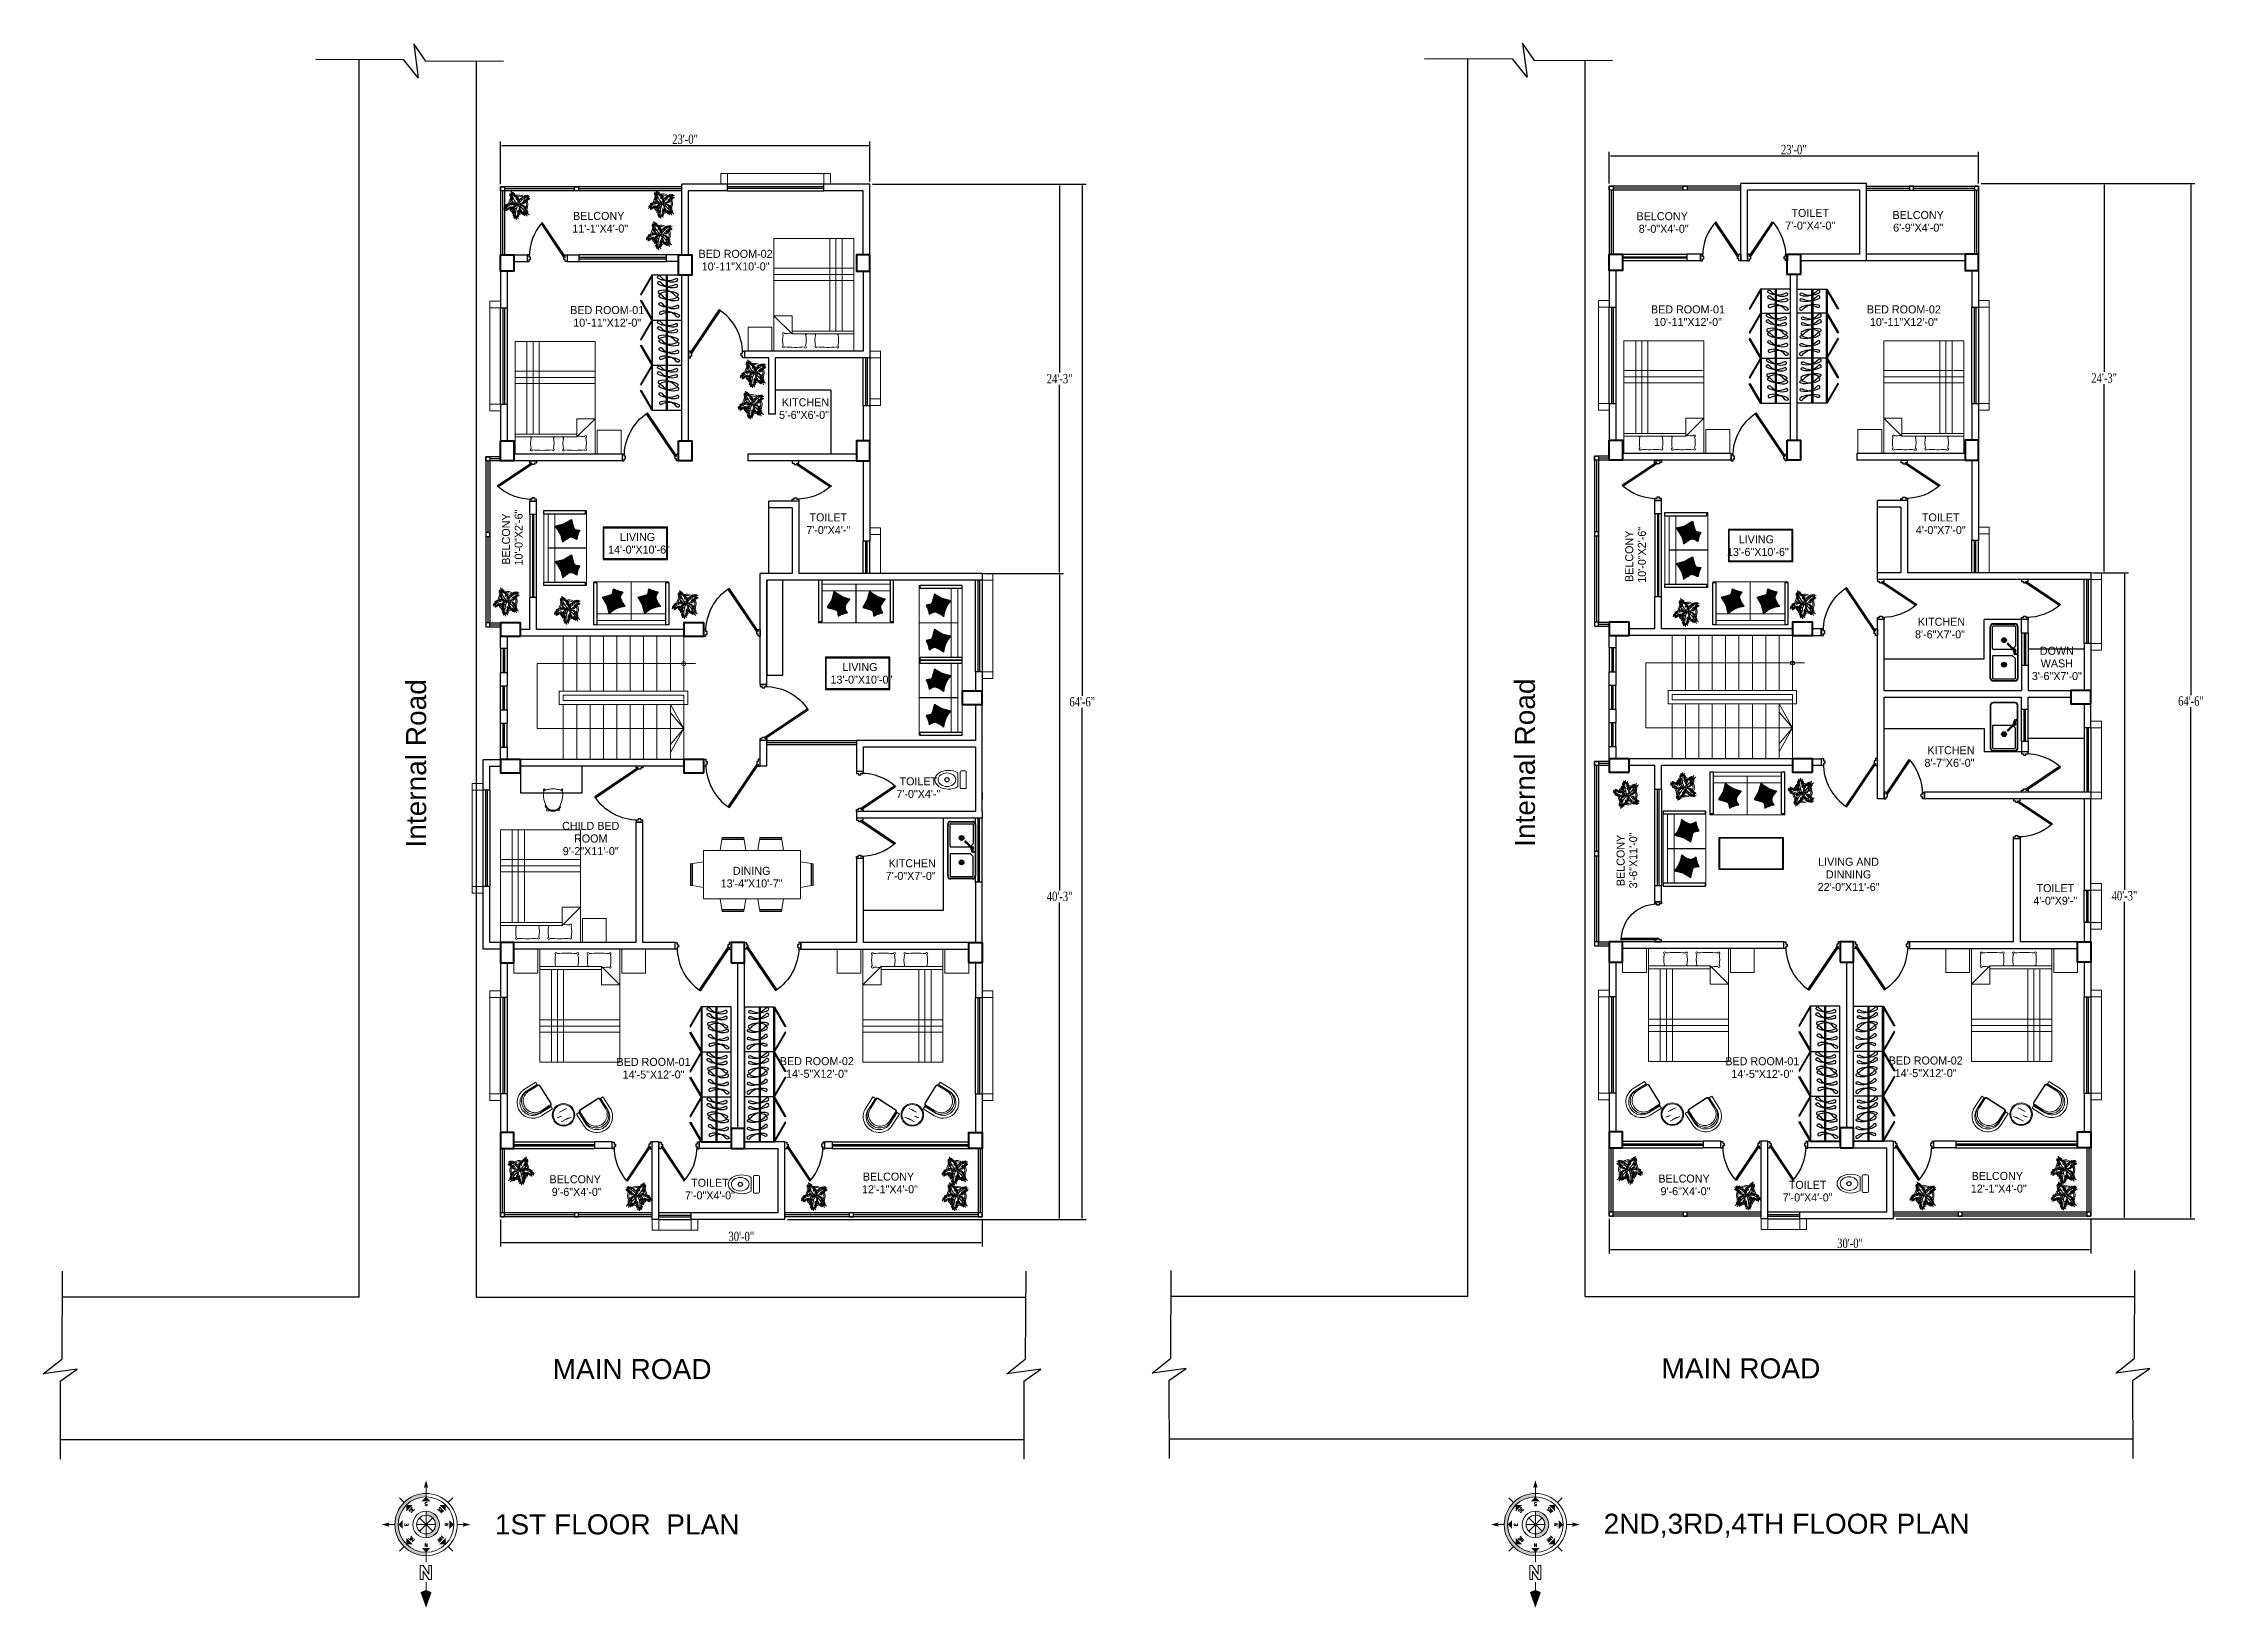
# Model space of a CAD drawing. Header units: inches. Extents: x -54558 to 35158, y -4190 to 41945.
# Drawn here: x 2033 to 3651, y -2223 to -1053 of the extents above; entities that cross this region are included whole.
import ezdxf
from ezdxf.enums import TextEntityAlignment as Align

# ---------------------------------------------------------------- set-up
doc = ezdxf.new("R2010")
doc.units = ezdxf.units.IN
doc.header["$MEASUREMENT"] = 0
doc.linetypes.add('1054-EXTOPO$0$5m_plan_pc_00$0$801', pattern=[6.75, 5.625, -0.375, 0.375, -0.375])
doc.linetypes.add('Dash 1_16_', pattern=[3.175, 1.5875, -1.5875])
doc.layers.get('0').update_dxf_attribs({"true_color": 0xe4c8de})
for name, color, linetype in [('A-ANNO-TEXT', 7, 'Continuous'), ('DIM', 9, 'Continuous'), ('door', 34, 'Continuous'), ('FUR', 30, 'Continuous'), ('title', 7, 'Continuous')]:
    doc.layers.add(name, color=color, linetype=linetype)
for name, color, linetype, lineweight in [('A-FURN-FIXD', 44, 'Continuous', 9), ('A_WALL', 7, 'Continuous', 30), ('colum', 241, 'Continuous', 40), ('Furniture', 42, 'Continuous', 30), ('illustr-TOILET FIXTURE', 7, 'Continuous', 0), ('illustr-TREE', 113, 'Continuous', 0), ('railing', 6, 'Continuous', 5), ('ROAD', 251, 'Continuous', 30), ('sanshade', 252, 'Continuous', 5), ('Stair', 44, 'Continuous', 13), ('thin', 251, 'Continuous', 20), ('Ver', 144, 'Continuous', 30), ('Wall-02', 7, 'Continuous', 30), ('windo', 140, 'Continuous', 25)]:
    doc.layers.add(name, color=color, linetype=linetype, lineweight=lineweight)
doc.layers.add('illustr-FURNITURE', color=7, linetype='Continuous', lineweight=0, true_color=0x000000)
doc.styles.add('Arial', font='arial.ttf')
doc.styles.add('LOGO', font='times.ttf', dxfattribs={"width": 0.75, "height": 7})
doc.styles.add('ROMANS', font='romans.shx', dxfattribs={"width": 0.8})
doc.styles.get("Standard").update_dxf_attribs({"font": 'ARIALN.TTF'})
doc.dimstyles.new('STANDARD$0', dxfattribs={"dimtxt": 2, "dimasz": 1, "dimexe": 3, "dimexo": 2, "dimgap": 1, "dimtad": 1, "dimtih": 1, "dimtoh": 1, "dimzin": 3, "dimdsep": 46, "dimlunit": 4, "dimtxsty": 'LOGO', "dimcen": 0.09, "dimdle": 6, "dimclrd": 256, "dimclre": 256, "dimclrt": 7, "dimadec": 0, "dimazin": 1, "dimtm": 1e-09, "dimtfac": 1, "dimtofl": 0, "dimtmove": 0, "dimatfit": 2, "dimfxl": 1, "dimtolj": 1, "dimtzin": 0, "dimlwd": -1, "dimlwe": -1, "dimarcsym": 0})

msp = doc.modelspace()

# ---------------------------------------------------------------- texts
at = {"char_height": 15, "width": 130.54467, "attachment_point": 1, "rotation": 90, "style": 'Arial'}
for insert in [(2303.879, -1654.414), (3132.517, -1653.919)]:
    msp.add_mtext('\\pt255;Internal Road', dxfattribs=dict(at, insert=insert))
at = {"char_height": 15, "attachment_point": 1, "style": 'Arial'}
for s, insert, width in [('MAIN ROAD', (2413.442, -2036.772), 161.39351), ('MAIN ROAD', (3242.081, -2036.277), 161.39351), ('2ND,3RD,4TH FLOOR PLAN', (3198.884, -2152.366), 343.72885), ('1ST FLOOR  PLAN', (2370.245, -2152.862), 192.5076)]:
    msp.add_mtext(s, dxfattribs=dict(at, insert=insert, width=width))
at = {"layer": 'A-ANNO-TEXT', "char_height": 6, "line_spacing_factor": 0.942857}
for s, insert, width, attachment_point in [('{\\fChiller|b0|i0|c0|p82;\\C242;\\c2564301;BELCONY\\P 11\'-1"X4\'-0"}', (2447.826, -1194.885), 59.66043, 8), ('{\\fChiller|b0|i0|c0|p82;\\C242;\\c2564301;BELCONY\\P 8\'-0"X4\'-0"}', (3242.638, -1195.058), 59.66043, 8), ('{\\fChiller|b0|i0|c0|p82;\\C242;\\c2564301;TOILET\\P7\'-0"X4\'-0"}', (3353.263, -1192.637), 39.77403, 8), ('{\\fChiller|b0|i0|c0|p82;\\C242;\\c2564301;BELCONY\\P6\'-9"X4\'-0"}', (3433.903, -1194.192), 59.66043, 8), ('{\\fChiller|b0|i0|c0|p82;\\C242;\\c2564301;BED ROOM-02 10\'-11"X10\'-0"}', (2550.153, -1223.19), 59.66043, 8), ('{\\fChiller|b0|i0|c0|p82;\\C242;\\c2564301;BED ROOM-01 10\'-11"X12\'-0"}', (2454.198, -1265.219), 59.66043, 8), ('{\\fChiller|b0|i0|c0|p82;\\C242;\\c2564301;BED ROOM-01 10\'-11"X12\'-0"}', (3261.881, -1264.723), 59.66043, 8), ('{\\fChiller|b0|i0|c0|p82;\\C242;\\c2564301;BED ROOM-02 10\'-11"X12\'-0"}', (3423.219, -1264.723), 59.66043, 8), ('{\\fChiller|b0|i0|c0|p82;\\C242;\\c2564301; KITCHEN\\P5\'-6"X6\'-0"}', (2601.278, -1334.164), 41.87943, 8), ('{\\fChiller|b0|i0|c0|p82;\\C242;\\c2564301;TOILET\\P7\'-0"X4\'-"}', (2619.402, -1420.193), 39.77403, 8), ('{\\fChiller|b0|i0|c0|p82;\\C242;\\c2564301;TOILET\\P4\'-0"X7\'-0"}', (3450.797, -1420.193), 39.77403, 8), ('{\\fChiller|b0|i0|c0|p82;\\C242;\\c2564301;LIVING\\P 14\'-0"X10\'-6"}', (2476.854, -1434.817), 65.79391, 8), ('{\\fChiller|b0|i0|c0|p82;\\C242;\\c2564301;LIVING\\P 13\'-6"X10\'-6"}', (3312.978, -1436.577), 65.79391, 8), ('{\\fChiller|b0|i0|c0|p82;\\C242;\\c2564301; KITCHEN\\P8\'-6"X7\'-0"}', (3450.231, -1498.193), 41.87943, 8), ('{\\fChiller|b0|i0|c0|p82;\\C242;\\c2564301;DOWN WASH\\P3\'-6"X7\'-0"}', (3537.57, -1529.347), 41.87943, 8), ('{\\fChiller|b0|i0|c0|p82;\\C242;\\c2564301;LIVING\\P 13\'-0"X10\'-0"}', (2643.062, -1532.044), 65.79391, 8), ('{\\fChiller|b0|i0|c0|p82;\\C242;\\c2564301; KITCHEN\\P8\'-7"X6\'-0"}', (3457.313, -1594.209), 41.87943, 8), ('{\\fChiller|b0|i0|c0|p82;\\C242;\\c2564301;TOILET\\P7\'-0"X4\'-"}', (2686.726, -1617.479), 39.77403, 8), ('{\\fChiller|b0|i0|c0|p82;\\C242;\\c2564301;CHILD BED ROOM 9\'-2"X11\'-0"}', (2441.881, -1660.196), 59.66043, 8), ('{\\fChiller|b0|i0|c0|p82;\\C242;\\c2564301; KITCHEN\\P7\'-0"X7\'-0"}', (2681.013, -1678.717), 41.87943, 8), ('{\\fChiller|b0|i0|c0|p82;\\C242;\\c2564301;LIVING AND DINNING\\P22\'-0"X11\'-6"}', (3381.92, -1662.085), 65.79391, 2), ('\\pt102;{\\fChiller|b0|i0|c0|p82;\\C242;\\c2564301;DINING \\P\\ptz;13\'-4"X10\'-7"}', (2562.116, -1684.363), 52.39391, 8), ('{\\fChiller|b0|i0|c0|p82;\\C242;\\c2564301;TOILET\\P4\'-0"X9\'-"}', (3536.423, -1697.265), 39.77403, 8), ('{\\fChiller|b0|i0|c0|p82;\\C242;\\c2564301;BED ROOM-01 14\'-5"X12\'-0"}', (2488.81, -1827.184), 59.66043, 8), ('{\\fChiller|b0|i0|c0|p82;\\C242;\\c2564301;BED ROOM-02 14\'-5"X12\'-0"}', (2610.906, -1826.623), 59.66043, 8), ('{\\fChiller|b0|i0|c0|p82;\\C242;\\c2564301;BED ROOM-01 14\'-5"X12\'-0"}', (3317.448, -1826.689), 59.66043, 8), ('{\\fChiller|b0|i0|c0|p82;\\C242;\\c2564301;BED ROOM-02 14\'-5"X12\'-0"}', (3439.545, -1826.128), 59.66043, 8), ('{\\fChiller|b0|i0|c0|p82;\\C242;\\c2564301;BELCONY\\P 9\'-6"X4\'-0"}', (2430.276, -1914.901), 59.66043, 8), ('{\\fChiller|b0|i0|c0|p82;\\C242;\\c2564301;TOILET\\P7\'-0"X4\'-0"}', (2530.967, -1917.496), 39.77403, 8), ('{\\fChiller|b0|i0|c0|p82;\\C242;\\c2564301;BELCONY\\P 12\'-1"X4\'-0"}', (2664.405, -1912.934), 59.66043, 8), ('{\\fChiller|b0|i0|c0|p82;\\C242;\\c2564301;BELCONY\\P 9\'-6"X4\'-0"}', (3258.915, -1914.406), 59.66043, 8), ('{\\fChiller|b0|i0|c0|p82;\\C242;\\c2564301;TOILET\\P7\'-0"X4\'-0"}', (3351.285, -1919.075), 39.77403, 8), ('{\\fChiller|b0|i0|c0|p82;\\C242;\\c2564301;BELCONY\\P 12\'-1"X4\'-0"}', (3493.044, -1912.439), 59.66043, 8)]:
    msp.add_mtext(s, dxfattribs=dict(at, insert=insert, width=width, attachment_point=attachment_point))
at = {"layer": 'A-ANNO-TEXT', "char_height": 6, "width": 59.66043, "attachment_point": 8, "rotation": 90, "line_spacing_factor": 0.942857}
for s, insert in [('{\\fChiller|b0|i0|c0|p82;\\C242;\\c2564301;BELCONY\\P 10\'-0"X2\'-6"}', (2391.075, -1423.875)), ('{\\fChiller|b0|i0|c0|p82;\\C242;\\c2564301;BELCONY\\P 10\'-0"X2\'-6"}', (3230.512, -1436.775)), ('{\\fChiller|b0|i0|c0|p82;\\C242;\\c2564301;BELCONY\\P3\'-6"X11\'-0"}', (3224.063, -1664.092))]:
    msp.add_mtext(s, dxfattribs=dict(at, insert=insert))

# ---------------------------------------------------------------- blocks, each defined once
blk = doc.blocks.new('tyer')
at = {"layer": 'sanshade'}
for points in [[(-25800.8, -9018.3), (-25792.8, -9018.3), (-25792.8, -9023.3), (-25800.8, -9023.3)], [(-25800.8, -9018.3), (-25792.8, -9018.3), (-25792.8, -9100.3), (-25800.8, -9100.3)], [(-25800.8, -9095.3), (-25792.8, -9095.3), (-25792.8, -9100.3), (-25800.8, -9100.3)]]:
    blk.add_lwpolyline(points, close=True, dxfattribs=at)
blk = doc.blocks.new('tw4')
at = {"layer": 'sanshade'}
for points in [[(-25480.8, -8923.3), (-25472.8, -8923.3), (-25472.8, -8928.3), (-25480.8, -8928.3)], [(-25480.8, -8928.3), (-25472.8, -8928.3), (-25472.8, -8952.3), (-25480.8, -8952.3)], [(-25480.8, -8957.3), (-25472.8, -8957.3), (-25472.8, -8952.3), (-25480.8, -8952.3)]]:
    blk.add_lwpolyline(points, close=True, dxfattribs=at)
blk = doc.blocks.new('*D498')
for p, q in [((2736.4, -1449.5), (2795.3, -1449.5)), ((2792.3, -1450.5), (2792.3, -1686.5)), ((2792.3, -1931.5), (2792.3, -1695.6)), ((2588.9, -1932.5), (2795.3, -1932.5))]:
    blk.add_line(p, q)
for points in [[(2792.1, -1450.5), (2792.4, -1450.5), (2792.3, -1449.5)], [(2792.1, -1931.5), (2792.4, -1931.5), (2792.3, -1932.5)]]:
    blk.add_solid(points)
at = {"color": 7, "insert": (2792.3, -1691), "char_height": 7, "attachment_point": 5, "style": 'LOGO'}
blk.add_mtext('\\A1;40\'-3"', dxfattribs=at)
blk = doc.blocks.new('*D494')
for p, q in [((2652.4, -1158.5), (2795.3, -1158.5)), ((2792.3, -1159.5), (2792.3, -1299.5)), ((2792.3, -1448.5), (2792.3, -1308.6)), ((2736.4, -1449.5), (2795.3, -1449.5))]:
    blk.add_line(p, q)
for points in [[(2792.1, -1159.5), (2792.4, -1159.5), (2792.3, -1158.5)], [(2792.1, -1448.5), (2792.4, -1448.5), (2792.3, -1449.5)]]:
    blk.add_solid(points)
at = {"color": 7, "insert": (2792.3, -1304), "char_height": 7, "attachment_point": 5, "style": 'LOGO'}
blk.add_mtext('\\A1;24\'-3"', dxfattribs=at)
blk = doc.blocks.new('fjfds')
at = {"layer": 'railing'}
for p, q in [((-25748.8, -8794.3), (-25748.8, -8804.3)), ((-25748.8, -8794.3), (-25652.8, -8794.3)), ((-25745.8, -8797.3), (-25745.8, -8801.3)), ((-25745.8, -8797.3), (-25655.8, -8797.3)), ((-25745.8, -8801.3), (-25655.8, -8801.3)), ((-25655.8, -8797.3), (-25655.8, -8804.3)), ((-25652.8, -8794.3), (-25652.8, -8804.3)), ((-25748.8, -8804.3), (-25655.8, -8804.3)), ((-25655.8, -8804.3), (-25652.8, -8804.3))]:
    blk.add_line(p, q, dxfattribs=at)
at = {"layer": 'Stair'}
for p, q in [((-25745.8, -8753.3), (-25745.8, -8794.3)), ((-25735.8, -8753.3), (-25735.8, -8794.3)), ((-25725.8, -8753.3), (-25725.8, -8794.3)), ((-25715.8, -8753.3), (-25715.8, -8794.3)), ((-25705.8, -8753.3), (-25705.8, -8794.3)), ((-25695.8, -8753.3), (-25695.8, -8794.3)), ((-25685.8, -8753.3), (-25685.8, -8794.3)), ((-25675.8, -8753.3), (-25675.8, -8794.3)), ((-25665.8, -8753.3), (-25665.8, -8794.3)), ((-25655.8, -8753.3), (-25655.8, -8794.3)), ((-25765.3, -8773.8), (-25646.9, -8773.8)), ((-25765.3, -8773.8), (-25765.3, -8822.3)), ((-25745.8, -8804.3), (-25745.8, -8845.3)), ((-25735.8, -8804.3), (-25735.8, -8845.3)), ((-25725.8, -8804.3), (-25725.8, -8845.3)), ((-25715.8, -8804.3), (-25715.8, -8845.3)), ((-25705.8, -8804.3), (-25705.8, -8845.3)), ((-25695.8, -8804.3), (-25695.8, -8845.3)), ((-25685.8, -8804.3), (-25685.8, -8845.3)), ((-25675.8, -8804.3), (-25675.8, -8845.3)), ((-25665.8, -8804.3), (-25665.8, -8845.3)), ((-25655.8, -8822.3), (-25665.8, -8804.3)), ((-25655.8, -8822.3), (-25665.8, -8810.5)), ((-25655.8, -8804.3), (-25655.8, -8845.3)), ((-25765.3, -8822.3), (-25655.8, -8822.3)), ((-25655.8, -8822.3), (-25665.8, -8840.3)), ((-25655.8, -8822.3), (-25665.8, -8834.2))]:
    blk.add_line(p, q, dxfattribs=at)
blk.add_circle((-25655.8, -8773.8), 1.51, dxfattribs=at)
blk = doc.blocks.new('ddf')
at = {"layer": 'sanshade'}
for points in [[(-25516.8, -8672.3), (-25508.8, -8672.3), (-25508.8, -8677.3), (-25516.8, -8677.3)], [(-25516.8, -8677.3), (-25508.8, -8677.3), (-25508.8, -8706.3), (-25516.8, -8706.3)]]:
    blk.add_lwpolyline(points, close=True, dxfattribs=at)
blk = doc.blocks.new('*D495')
for p, q in [((2652.4, -1158.5), (2812.2, -1158.5)), ((2809.2, -1159.5), (2809.2, -1541)), ((2809.2, -1931.5), (2809.2, -1550.1)), ((2652.4, -1932.5), (2812.2, -1932.5))]:
    blk.add_line(p, q)
for points in [[(2809, -1159.5), (2809.4, -1159.5), (2809.2, -1158.5)], [(2809, -1931.5), (2809.4, -1931.5), (2809.2, -1932.5)]]:
    blk.add_solid(points)
at = {"color": 7, "insert": (2809.2, -1545.5), "char_height": 7, "attachment_point": 5, "style": 'LOGO'}
blk.add_mtext('\\A1;64\'-6"', dxfattribs=at)
blk = doc.blocks.new('ewt')
at = {"layer": 'door'}
h = blk.add_hatch(color=256, dxfattribs=at)
h.paths.add_polyline_path([(-25669.3, -9136.3), (-25667.8, -9136.3), (-25667.8, -9134.8), (-25666.8, -9134.8), (-25666.8, -9132.9), (-25667.8, -9132.9), (-25667.8, -9131.3), (-25669.3, -9131.3)])
h.paths.add_polyline_path([(-25641.8, -9134.8), (-25640.8, -9134.8), (-25640.8, -9136.3), (-25639.3, -9136.3), (-25639.3, -9131.3), (-25640.8, -9131.3), (-25640.8, -9132.9), (-25641.8, -9132.9)])
h.paths.add_polyline_path([(-25667.8, -9161.3, 0.009262), (-25666.8, -9161.3), (-25666.8, -9134.8), (-25667.8, -9134.8)])
for p, q in [((-25667.8, -9134.8), (-25667.8, -9161.3)), ((-25666.8, -9134.8), (-25666.8, -9161.3))]:
    blk.add_line(p, q, dxfattribs=at)
for points in [[(-25666.8, -9134.8), (-25667.8, -9134.8), (-25667.8, -9136.3), (-25669.3, -9136.3), (-25669.3, -9131.3), (-25667.8, -9131.3), (-25667.8, -9132.9), (-25666.8, -9132.9)], [(-25641.8, -9134.8), (-25640.8, -9134.8), (-25640.8, -9136.3), (-25639.3, -9136.3), (-25639.3, -9131.3), (-25640.8, -9131.3), (-25640.8, -9132.9), (-25641.8, -9132.9)]]:
    blk.add_lwpolyline(points, close=True, dxfattribs=at)
blk.add_arc((-25667.8, -9134.3), 27, 269.9917, 359.0238, dxfattribs=at)
blk = doc.blocks.new('*D499')
for p, q in [((3565, -1449), (3591.1, -1449)), ((3588.1, -1450), (3588.1, -1686)), ((3588.1, -1931), (3588.1, -1695.1)), ((3417.5, -1932), (3591.1, -1932))]:
    blk.add_line(p, q)
for points in [[(3587.9, -1450), (3588.2, -1450), (3588.1, -1449)], [(3587.9, -1931), (3588.2, -1931), (3588.1, -1932)]]:
    blk.add_solid(points)
at = {"color": 7, "insert": (3588.1, -1690.5), "char_height": 7, "attachment_point": 5, "style": 'LOGO'}
blk.add_mtext('\\A1;40\'-3"', dxfattribs=at)
blk = doc.blocks.new('*D496')
for p, q in [((3481, -1158), (3575.9, -1158)), ((3572.9, -1159), (3572.9, -1299)), ((3572.9, -1448), (3572.9, -1308.1)), ((3565, -1449), (3575.9, -1449))]:
    blk.add_line(p, q)
for points in [[(3572.7, -1159), (3573.1, -1159), (3572.9, -1158)], [(3572.7, -1448), (3573.1, -1448), (3572.9, -1449)]]:
    blk.add_solid(points)
at = {"color": 7, "insert": (3572.9, -1303.5), "char_height": 7, "attachment_point": 5, "style": 'LOGO'}
blk.add_mtext('\\A1;24\'-3"', dxfattribs=at)
blk = doc.blocks.new('ee')
at = {"layer": 'sanshade'}
for points in [[(-25480.8, -8822.3), (-25472.8, -8822.3), (-25472.8, -8817.3), (-25480.8, -8817.3)], [(-25472.8, -8822.3), (-25480.8, -8822.3), (-25480.8, -8870.3), (-25472.8, -8870.3)], [(-25480.8, -8875.3), (-25472.8, -8875.3), (-25472.8, -8870.3), (-25480.8, -8870.3)]]:
    blk.add_lwpolyline(points, close=True, dxfattribs=at)
blk = doc.blocks.new('*D497')
for p, q in [((3481, -1158), (3640.8, -1158)), ((3637.8, -1159), (3637.8, -1540.5)), ((3637.8, -1931), (3637.8, -1549.6)), ((3481, -1932), (3640.8, -1932))]:
    blk.add_line(p, q)
for points in [[(3637.7, -1159), (3638, -1159), (3637.8, -1158)], [(3637.7, -1931), (3638, -1931), (3637.8, -1932)]]:
    blk.add_solid(points)
at = {"color": 7, "insert": (3637.8, -1545), "char_height": 7, "attachment_point": 5, "style": 'LOGO'}
blk.add_mtext('\\A1;64\'-6"', dxfattribs=at)
blk = doc.blocks.new('*D500')
at = {"layer": 'A_WALL', "ltscale": 0.25}
for p, q in [((2374.4, -1932.5), (2374.4, -1952.7)), ((2734.4, -1932.5), (2734.4, -1952.7)), ((2375.4, -1949.7), (2733.4, -1949.7))]:
    blk.add_line(p, q, dxfattribs=at)
for points in [[(2375.4, -1949.6), (2375.4, -1949.9), (2374.4, -1949.7)], [(2733.4, -1949.6), (2733.4, -1949.9), (2734.4, -1949.7)]]:
    blk.add_solid(points, dxfattribs=at)
at = {"layer": 'A_WALL', "color": 7, "ltscale": 0.25, "insert": (2554.4, -1945.2), "char_height": 7, "attachment_point": 5, "style": 'LOGO'}
blk.add_mtext('\\A1;30\'-0"', dxfattribs=at)
blk = doc.blocks.new('*D501')
at = {"layer": 'A_WALL', "ltscale": 0.25}
for p, q in [((3203, -1932), (3203, -1957.9)), ((3563, -1932), (3563, -1957.9)), ((3204, -1954.9), (3562, -1954.9))]:
    blk.add_line(p, q, dxfattribs=at)
for points in [[(3204, -1954.7), (3204, -1955), (3203, -1954.9)], [(3562, -1954.7), (3562, -1955), (3563, -1954.9)]]:
    blk.add_solid(points, dxfattribs=at)
at = {"layer": 'A_WALL', "color": 7, "ltscale": 0.25, "insert": (3383, -1950.3), "char_height": 7, "attachment_point": 5, "style": 'LOGO'}
blk.add_mtext('\\A1;30\'-0"', dxfattribs=at)
blk = doc.blocks.new('*D502')
at = {"layer": 'A_WALL', "ltscale": 0.25}
for p, q in [((2374.4, -1158.5), (2374.4, -1126.7)), ((2375.4, -1129.7), (2649.4, -1129.7)), ((2650.4, -1156.5), (2650.4, -1126.7))]:
    blk.add_line(p, q, dxfattribs=at)
for points in [[(2375.4, -1129.5), (2375.4, -1129.9), (2374.4, -1129.7)], [(2649.4, -1129.5), (2649.4, -1129.9), (2650.4, -1129.7)]]:
    blk.add_solid(points, dxfattribs=at)
at = {"layer": 'A_WALL', "color": 7, "ltscale": 0.25, "insert": (2512.4, -1125.1), "char_height": 7, "attachment_point": 5, "style": 'LOGO'}
blk.add_mtext('\\A1;23\'-0"', dxfattribs=at)
blk = doc.blocks.new('*D504')
at = {"layer": 'A_WALL', "ltscale": 0.25}
for p, q in [((3203, -1158), (3203, -1134.4)), ((3204, -1137.4), (3478, -1137.4)), ((3479, -1158), (3479, -1134.4))]:
    blk.add_line(p, q, dxfattribs=at)
for points in [[(3204, -1137.2), (3204, -1137.5), (3203, -1137.4)], [(3478, -1137.2), (3478, -1137.5), (3479, -1137.4)]]:
    blk.add_solid(points, dxfattribs=at)
at = {"layer": 'A_WALL', "color": 7, "ltscale": 0.25, "insert": (3341, -1132.8), "char_height": 7, "attachment_point": 5, "style": 'LOGO'}
blk.add_mtext('\\A1;23\'-0"', dxfattribs=at)
blk = doc.blocks.new('efre')
at = {"layer": 'door'}
for p, q in [((10922.9, 10339.4), (10901.4, 10307.5)), ((10923.9, 10339.1), (10902.3, 10307))]:
    blk.add_line(p, q, dxfattribs=at)
for points in [[(10885.9, 10339.4), (10884.9, 10339.4), (10884.9, 10337.9), (10883.4, 10337.9), (10883.4, 10342.9), (10884.9, 10342.9), (10884.9, 10341.3), (10885.9, 10341.3)], [(10922.9, 10339.4), (10923.9, 10339.4), (10923.9, 10337.9), (10925.4, 10337.9), (10925.4, 10342.9), (10923.9, 10342.9), (10923.9, 10341.3), (10922.9, 10341.3)]]:
    blk.add_lwpolyline(points, close=True, dxfattribs=at)
blk.add_arc((10923.9, 10339.4), 39, 180, 236.3642, dxfattribs=at)
blk = doc.blocks.new('jj')
at = {"layer": 'door'}
for p, q in [((11000.8, 10306.4), (11025.9, 10323.2)), ((11001.1, 10305.4), (11026.7, 10322.6))]:
    blk.add_line(p, q, dxfattribs=at)
for points in [[(11000.8, 10331.4), (11000.8, 10332.4), (11002.4, 10332.4), (11002.4, 10333.9), (10997.4, 10333.9), (10997.4, 10332.4), (10998.9, 10332.4), (10998.9, 10331.4)], [(11000.8, 10306.4), (11000.8, 10305.4), (11002.4, 10305.4), (11002.4, 10303.9), (10997.4, 10303.9), (10997.4, 10305.4), (10998.9, 10305.4), (10998.9, 10306.4)]]:
    blk.add_lwpolyline(points, close=True, dxfattribs=at)
blk.add_arc((11000.8, 10293.4), 39, 48.4266, 90, dxfattribs=at)
blk = doc.blocks.new('A$C41DC471C')
at = {"ltscale": 1000}
for p, q in [((0, 45, -686), (0, 365, -686)), ((6, 45, -686), (6, 365, -686)), ((35, 45, -686), (35, 365, -686)), ((45, 410, -686), (805, 410, -686)), ((45, 404, -686), (805, 404, -686)), ((45, 375, -686), (328, 375, -686)), ((393, 366, -686), (303, 276, -686)), ((403, 356, -686), (313, 266, -686)), ((335, 372, -686), (367, 340, -686)), ((378, 45, -686), (378, 325, -686)), ((414, 373, -686), (414, 348, -686)), ((430, 373, -686), (451, 396, -686)), ((430, 367, -686), (430, 373, -686)), ((461, 388, -686), (450, 364, -686)), ((451, 396, -686), (461, 390, -686)), ((461, 388, -686), (461, 390, -686)), ((472, 45, -686), (472, 325, -686)), ((515, 372, -686), (475, 332, -686)), ((805, 375, -686), (522, 375, -686)), ((815, 45, -686), (815, 365, -686)), ((844, 365, -686), (844, 45, -686)), ((850, 365, -686), (850, 45, -686)), ((368, 35, -686), (45, 35, -686)), ((805, 6, -686), (45, 6, -686)), ((302, 278, -686), (292, 268, -686)), ((315, 265, -686), (305, 255, -686)), ((482, 35, -686), (805, 35, -686)), ((805, 0, -686), (45, 0, -686))]:
    blk.add_line(p, q, dxfattribs=at)
for centre, radius in [((244, 205, -686), 35.6), ((244, 205, -686), 29.6), ((244, 205, -686), 5.56), ((606, 205, -686), 35.6), ((606, 205, -686), 29.6), ((606, 205, -686), 5.56)]:
    blk.add_circle(centre, radius, dxfattribs=at)
for centre, radius, start, end in [((45, 365, -686), 45, 90, 180), ((45, 365, -686), 39, 90, 180), ((45, 365, -686), 10, 90, 180), ((328, 365, -686), 10, 45, 90), ((398, 361, -686), 22, 35.2594, 206.447), ((368, 325, -686), 10, 0, 32.1365), ((398, 361, -686), 22, 243.553, 324.7406), ((398, 361, -686), 7, 315, 135), ((417, 272, -686), 102, 82.6351, 91.2658), ((417, 450, -686), 102, 268.7342, 290.3736), ((426, 265, -686), 102, 76.3665, 87.7768), ((417, 272, -686), 102, 69.5083, 70.0003), ((431, 361, -686), 21.8, 342.2899, 15.9255), ((417, 272, -686), 98.7, 66.466, 68.4241), ((417, 450, -686), 98.7, 291.5267, 293.5112), ((431, 361, -686), 24.8, 355.8388, 2.79), ((482, 325, -686), 10, 135, 180), ((522, 365, -686), 10, 90, 135), ((805, 365, -686), 45, 0, 90), ((805, 365, -686), 39, 0, 90), ((805, 365, -686), 10, 0, 90), ((45, 45, -686), 45, 180, 270), ((45, 45, -686), 39, 180, 270), ((45, 45, -686), 10, 180, 270), ((299, 262, -686), 9, 135, 315), ((310, 273, -686), 9.18, 146.5049, 303.4951), ((307, 270, -686), 9.18, 94.6541, 123.4951), ((307, 270, -686), 9.18, 326.5049, 355.3459), ((368, 45, -686), 10, 270, 0), ((482, 45, -686), 10, 180, 270), ((805, 45, -686), 45, 270, 0), ((805, 45, -686), 39, 270, 0), ((805, 45, -686), 10, 270, 0)]:
    blk.add_arc(centre, radius, start, end, dxfattribs=at)
for centre, major_axis in [((224, 209, -686), (-3.99, 0.69)), ((231, 222, -686), (-2.61, 3.09)), ((244, 227, -686), (-0.02, 4.05))]:
    blk.add_ellipse(centre, major_axis=major_axis, ratio=0.197044, dxfattribs=at)
for centre, major_axis, start_param, end_param in [((226, 195, -686), (3.5, 2.04), 3.141593, 9.424778), ((237, 185, -686), (1.37, 3.81), 3.141593, 9.424778), ((252, 185, -686), (-1.4, 3.8), 1.570796326794795, 7.853981633974382), ((258, 222, -686), (2.59, 3.11), -1.570796, 4.712389), ((263, 195, -686), (-3.51, 2.01), 1.570796326794786, 7.853981633974373), ((265, 209, -686), (3.98, 0.72), 4.712389, 10.995574)]:
    blk.add_ellipse(centre, major_axis=major_axis, ratio=0.197044, start_param=start_param, end_param=end_param, dxfattribs=at)
at = {"ltscale": 1000, "extrusion": (0, 0, -1)}
for centre, major_axis, start_param, end_param in [((585, 209, -686), (-3.98, 0.72), 4.712389, 10.995574), ((587, 195, -686), (3.51, 2.01), 1.570796326794786, 7.853981633974373), ((592, 222, -686), (-2.59, 3.11), -1.570796, 4.712389), ((598, 185, -686), (1.4, 3.8), 1.570796326794795, 7.853981633974382), ((613, 185, -686), (-1.37, 3.81), 3.141593, 9.424778), ((624, 195, -686), (-3.5, 2.04), 3.141593, 9.424778)]:
    blk.add_ellipse(centre, major_axis=major_axis, ratio=0.197044, start_param=start_param, end_param=end_param, dxfattribs=at)
for centre, major_axis in [((606, 227, -686), (0.02, 4.05)), ((619, 222, -686), (2.61, 3.09)), ((626, 209, -686), (3.99, 0.69))]:
    blk.add_ellipse(centre, major_axis=major_axis, ratio=0.197044, dxfattribs=at)
blk = doc.blocks.new('FURN_GEN_017')
at = {"layer": 'illustr-FURNITURE', "color": 251, "true_color": 0x636466}
for p, q in [((-12940.9, 14464.5), (-12942.2, 14456.5)), ((-12940.9, 14464.5), (-12924.4, 14464.5)), ((-12940.7, 14466), (-12940.8, 14465)), ((-12924.5, 14465), (-12940.8, 14465)), ((-12940.7, 14466), (-12924.7, 14466)), ((-12924.5, 14465), (-12924.7, 14466)), ((-12923.2, 14456.5), (-12924.4, 14464.5)), ((-12912.9, 14464.5), (-12914.2, 14456.5)), ((-12912.9, 14464.5), (-12896.4, 14464.5)), ((-12912.7, 14466), (-12912.8, 14465)), ((-12896.5, 14465), (-12912.8, 14465)), ((-12912.7, 14466), (-12896.7, 14466)), ((-12896.5, 14465), (-12896.7, 14466)), ((-12895.2, 14456.5), (-12896.4, 14464.5)), ((-12964.2, 14446.5), (-12963.2, 14446.7)), ((-12964.2, 14446.5), (-12964.2, 14430.5)), ((-12963.2, 14430.4), (-12963.2, 14446.7)), ((-12962.7, 14446.7), (-12954.7, 14448)), ((-12962.7, 14446.7), (-12962.7, 14430.3)), ((-12882.7, 14456.5), (-12954.7, 14456.5)), ((-12954.7, 14456.5), (-12954.7, 14420.5)), ((-12882.7, 14420.5), (-12882.7, 14456.5)), ((-12874.7, 14446.7), (-12882.7, 14448)), ((-12874.7, 14446.7), (-12874.7, 14430.3)), ((-12873.2, 14446.5), (-12874.2, 14446.7)), ((-12874.2, 14430.4), (-12874.2, 14446.7)), ((-12873.2, 14446.5), (-12873.2, 14430.5)), ((-12963.2, 14430.4), (-12964.2, 14430.5)), ((-12954.7, 14429), (-12962.7, 14430.3)), ((-12882.7, 14429), (-12874.7, 14430.3)), ((-12874.2, 14430.4), (-12873.2, 14430.5)), ((-12954.7, 14420.5), (-12882.7, 14420.5)), ((-12940.9, 14412.5), (-12942.2, 14420.5)), ((-12923.2, 14420.5), (-12924.4, 14412.5)), ((-12912.9, 14412.5), (-12914.2, 14420.5)), ((-12895.2, 14420.5), (-12896.4, 14412.5)), ((-12940.9, 14412.5), (-12924.4, 14412.5)), ((-12940.7, 14411), (-12940.8, 14412)), ((-12924.5, 14412), (-12940.8, 14412)), ((-12940.7, 14411), (-12924.7, 14411)), ((-12924.5, 14412), (-12924.7, 14411)), ((-12912.9, 14412.5), (-12896.4, 14412.5)), ((-12896.5, 14412), (-12912.8, 14412)), ((-12912.7, 14411), (-12912.8, 14412)), ((-12912.7, 14411), (-12896.7, 14411)), ((-12896.5, 14412), (-12896.7, 14411))]:
    blk.add_line(p, q, dxfattribs=at)
blk = doc.blocks.new('gfsv')
at = {"layer": 'illustr-TREE', "color": 114, "true_color": 0x139b48}
for p, q in [((-19143.2, -7528.7), (-19142.1, -7528.5)), ((-19142.1, -7528.6), (-19143.2, -7528.7)), ((-19143.1, -7529.6), (-19142, -7528.8)), ((-19142.9, -7528.2), (-19141.9, -7528.1)), ((-19142.1, -7528.5), (-19142.9, -7528.2)), ((-19142.5, -7527.9), (-19141.5, -7527.8)), ((-19141.9, -7528.1), (-19142.5, -7527.9)), ((-19142.2, -7527), (-19141.4, -7527.4)), ((-19141.4, -7527.7), (-19142.2, -7527)), ((-19142.1, -7527.7), (-19141.4, -7527.7)), ((-19141.5, -7527.8), (-19142.1, -7527.7)), ((-19142.1, -7530.3), (-19141.8, -7528.8)), ((-19142, -7528.8), (-19142.1, -7530.3)), ((-19141.8, -7528.8), (-19141.6, -7530.2)), ((-19141.7, -7526.8), (-19141.3, -7527.3)), ((-19141.4, -7527.4), (-19141.7, -7526.8)), ((-19141.6, -7530.2), (-19141.5, -7528.7)), ((-19141.4, -7526.6), (-19141.5, -7527.1)), ((-19141.5, -7528.7), (-19141.2, -7529.9)), ((-19141.4, -7527.1), (-19141.4, -7526.6)), ((-19141.3, -7526.7), (-19140.8, -7527.2)), ((-19141, -7527.5), (-19141.3, -7526.7)), ((-19141.3, -7527.3), (-19141, -7527.5)), ((-19141.2, -7529.9), (-19140.9, -7528.5)), ((-19141, -7526.6), (-19139.9, -7526.9)), ((-19140.8, -7527.2), (-19141, -7526.6)), ((-19140.9, -7529.8), (-19140.1, -7528.1)), ((-19140.9, -7528.5), (-19140.9, -7529.8)), ((-19140.6, -7526.4), (-19139.5, -7526.8)), ((-19139.9, -7526.9), (-19140.6, -7526.4)), ((-19140.1, -7522), (-19139.1, -7522.5)), ((-19138.8, -7523.2), (-19140.1, -7522)), ((-19140.1, -7528.1), (-19140, -7529.7)), ((-19140, -7521.5), (-19139.1, -7521.9)), ((-19139.1, -7522.5), (-19140, -7521.5)), ((-19140, -7529.7), (-19139.8, -7528.2)), ((-19139.9, -7521.1), (-19139.1, -7521.4)), ((-19139.1, -7521.9), (-19139.9, -7521.1)), ((-19139.8, -7522.9), (-19138.8, -7523.2)), ((-19138.3, -7524.1), (-19139.8, -7522.9)), ((-19139.8, -7523.4), (-19138.3, -7524.1)), ((-19138.3, -7524.6), (-19139.8, -7523.4)), ((-19139.8, -7526.3), (-19139.1, -7526.6)), ((-19139.5, -7526.8), (-19139.8, -7526.3)), ((-19139.8, -7528.2), (-19139.7, -7529.6)), ((-19139.7, -7524.9), (-19138.3, -7524.6)), ((-19138.2, -7525.3), (-19139.7, -7524.9)), ((-19139.7, -7529.6), (-19139.3, -7528)), ((-19139.4, -7526), (-19138.7, -7526.5)), ((-19139.1, -7526.6), (-19139.4, -7526)), ((-19139.3, -7528), (-19139.2, -7529.2)), ((-19139.2, -7529.2), (-19139.1, -7528.1)), ((-19138.5, -7521.6), (-19139.1, -7519.9)), ((-19139.1, -7521.4), (-19139.1, -7519.9)), ((-19139.1, -7528.1), (-19139, -7529.7)), ((-19139, -7525.9), (-19138.1, -7526.4)), ((-19138.7, -7526.5), (-19139, -7525.9)), ((-19139, -7529.7), (-19138.2, -7527.7)), ((-19138.8, -7525.6), (-19138.2, -7525.3)), ((-19137.5, -7525.9), (-19138.8, -7525.6)), ((-19138.7, -7526), (-19137.5, -7525.9)), ((-19137, -7526.4), (-19138.7, -7526)), ((-19137.3, -7529.4), (-19138.6, -7530.4)), ((-19138.4, -7520.4), (-19138.5, -7521.6)), ((-19138.5, -7526.2), (-19136.2, -7526.6)), ((-19138.5, -7526.9), (-19137, -7526.4)), ((-19136.9, -7526.6), (-19138.5, -7526.9)), ((-19136.7, -7528.8), (-19138.5, -7529.9)), ((-19138.5, -7529.9), (-19137.3, -7529.4)), ((-19138.1, -7522.3), (-19138.4, -7520.4)), ((-19138.2, -7527.7), (-19138.4, -7529.3)), ((-19136.7, -7527.9), (-19138.4, -7528.8)), ((-19138.4, -7529.3), (-19138, -7528.8)), ((-19138.4, -7528.8), (-19136.7, -7528.8)), ((-19138.1, -7520.5), (-19138.1, -7522.3)), ((-19137.7, -7522.4), (-19138.1, -7520.5)), ((-19137.9, -7527.5), (-19136.9, -7526.6)), ((-19135.8, -7527.2), (-19137.9, -7527.5)), ((-19136.2, -7527.3), (-19137.8, -7528.1)), ((-19137.8, -7528.1), (-19136.7, -7527.9)), ((-19137.4, -7520.9), (-19137.7, -7522.4)), ((-19137.4, -7522.8), (-19137.4, -7520.9)), ((-19136.7, -7521.8), (-19137.4, -7522.8)), ((-19137, -7523.1), (-19136.7, -7521.8)), ((-19136.2, -7522.2), (-19137, -7523.1)), ((-19136.8, -7524.1), (-19136.2, -7522.2)), ((-19135.7, -7522.8), (-19136.8, -7524.1)), ((-19136.5, -7524.5), (-19135.7, -7522.8)), ((-19135.2, -7523.3), (-19136.5, -7524.5)), ((-19135.9, -7525), (-19135.2, -7523.3)), ((-19135.2, -7524.1), (-19135.9, -7525)), ((-19135.9, -7526), (-19135.2, -7524.1)), ((-19135.2, -7524.5), (-19135.9, -7526)), ((-19135.6, -7527), (-19135.5, -7527)), ((-19135.6, -7529.7), (-19134.9, -7532)), ((-19134.8, -7531.4), (-19135.6, -7529.7)), ((-19135.5, -7525.7), (-19135.2, -7524.5)), ((-19134.9, -7525.1), (-19135.5, -7525.7)), ((-19135.4, -7526.3), (-19134.9, -7525.1)), ((-19134.6, -7525.9), (-19135.4, -7526.3)), ((-19135.4, -7527.1), (-19134.6, -7525.9)), ((-19135.4, -7527), (-19133.5, -7526.7)), ((-19135.4, -7527.1), (-19134.3, -7528.8)), ((-19135.1, -7527.8), (-19134.4, -7529.3)), ((-19134.3, -7528.8), (-19135.1, -7527.8)), ((-19135, -7528.8), (-19134.6, -7530.2)), ((-19134.4, -7529.3), (-19135, -7528.8)), ((-19135, -7529.3), (-19134.4, -7530.9)), ((-19134.6, -7530.2), (-19135, -7529.3)), ((-19134.7, -7524), (-19134.8, -7524.9)), ((-19134.4, -7524.5), (-19134.7, -7524)), ((-19134.6, -7529.9), (-19134.1, -7531.2)), ((-19134.4, -7530.9), (-19134.6, -7529.9)), ((-19133.5, -7526.7), (-19134.5, -7527.2)), ((-19134.5, -7527.2), (-19132.6, -7527.3)), ((-19134.4, -7523.7), (-19134.4, -7524.5)), ((-19134.1, -7524.3), (-19134.4, -7523.7)), ((-19132.2, -7526.4), (-19134.4, -7526.4)), ((-19134.4, -7529.3), (-19133.8, -7531.6)), ((-19134.1, -7531.2), (-19134.4, -7529.3)), ((-19133.9, -7523.5), (-19134.1, -7524.3)), ((-19132.6, -7527.3), (-19134.1, -7527.6)), ((-19134.1, -7527.6), (-19132.2, -7527.7)), ((-19134, -7529.7), (-19133.4, -7532)), ((-19133.8, -7531.6), (-19134, -7529.7)), ((-19133.7, -7524), (-19133.9, -7523.5)), ((-19133.4, -7522.9), (-19133.7, -7524)), ((-19133.6, -7525.7), (-19132.2, -7526.4)), ((-19131.6, -7526.1), (-19133.6, -7525.7)), ((-19133, -7522.7), (-19133.4, -7523.8)), ((-19133.4, -7523.8), (-19133.4, -7522.9)), ((-19132.2, -7527.7), (-19133.1, -7528.1)), ((-19133.1, -7528.1), (-19131.6, -7528)), ((-19132.6, -7523.2), (-19133, -7522.7)), ((-19132.8, -7524.9), (-19131.8, -7525.6)), ((-19131.3, -7525.4), (-19132.8, -7524.9)), ((-19131.8, -7525.6), (-19132.8, -7525.1)), ((-19132.8, -7525.1), (-19131.6, -7526.1)), ((-19132.7, -7522.5), (-19132.6, -7523.2)), ((-19132.3, -7523.2), (-19132.7, -7522.5)), ((-19131.6, -7528), (-19132.6, -7528.6)), ((-19131, -7528.4), (-19132.6, -7528.8)), ((-19132.6, -7528.6), (-19131, -7528.4)), ((-19132.6, -7528.8), (-19130.5, -7529.4)), ((-19132.6, -7529.3), (-19130.5, -7530.2)), ((-19130.5, -7529.4), (-19132.6, -7529.3)), ((-19132.4, -7522.3), (-19132.3, -7522.9)), ((-19132.1, -7522.8), (-19132.4, -7522.3)), ((-19132.3, -7522.9), (-19132.3, -7523.2)), ((-19132.3, -7524.6), (-19131.3, -7525.4)), ((-19131, -7525.3), (-19132.3, -7524.6)), ((-19132.2, -7524.3), (-19131, -7525.3)), ((-19130.4, -7524.6), (-19132.2, -7524.3)), ((-19132, -7522), (-19132.1, -7522.8)), ((-19131.9, -7523), (-19132, -7522)), ((-19131.5, -7522.4), (-19131.9, -7523)), ((-19131.1, -7522.1), (-19131.7, -7523)), ((-19131.7, -7523), (-19131.5, -7522.4)), ((-19131.4, -7523.8), (-19130.4, -7524.6)), ((-19130.1, -7524.4), (-19131.4, -7523.8)), ((-19130.6, -7522), (-19131.2, -7522.8)), ((-19131.2, -7522.8), (-19131.1, -7522.1)), ((-19131, -7523.5), (-19130.1, -7524.4)), ((-19129.7, -7524.3), (-19131, -7523.5)), ((-19130.8, -7522.8), (-19130.6, -7522)), ((-19130, -7522.1), (-19130.8, -7522.8)), ((-19130.7, -7522.9), (-19130, -7522.1)), ((-19130.7, -7523.3), (-19129.7, -7524.3)), ((-19129.3, -7523.9), (-19130.7, -7523.3)), ((-19129.4, -7522.6), (-19130.6, -7523.1)), ((-19130.6, -7523.1), (-19129.3, -7523.9)), ((-19137.6, -7530.1), (-19138.9, -7531)), ((-19138.9, -7531), (-19137.4, -7530.2)), ((-19137.4, -7530.2), (-19138.8, -7531.7)), ((-19138.8, -7531.7), (-19137.1, -7530.7)), ((-19138.6, -7530.4), (-19137.6, -7530.1)), ((-19137.1, -7530.7), (-19138.3, -7532.8)), ((-19138.3, -7532.8), (-19137.4, -7531.7)), ((-19137.4, -7531.7), (-19138.1, -7533.3)), ((-19138.1, -7533.3), (-19137.3, -7532.5)), ((-19137.3, -7532.5), (-19137.8, -7533.9)), ((-19137.8, -7533.9), (-19137.2, -7533)), ((-19137.2, -7533), (-19137.6, -7534.4)), ((-19137.6, -7534.4), (-19137, -7533.5)), ((-19137, -7533.5), (-19136.5, -7534.9)), ((-19136.6, -7533.5), (-19136.5, -7534.9)), ((-19135.4, -7534.3), (-19136.6, -7533.5)), ((-19135.2, -7533.4), (-19136.4, -7533.1)), ((-19136.4, -7533.1), (-19135.4, -7534.3)), ((-19136.1, -7531.9), (-19135.2, -7533.2)), ((-19135.1, -7532.9), (-19136.1, -7531.9)), ((-19136.1, -7532.7), (-19135.2, -7533.4)), ((-19135.2, -7533.2), (-19136.1, -7532.7)), ((-19135.9, -7530.3), (-19135, -7532.5)), ((-19134.9, -7532), (-19135.9, -7530.3)), ((-19135.9, -7531.2), (-19135.1, -7532.9)), ((-19135, -7532.5), (-19135.9, -7531.2)), ((-19135.1, -7530), (-19134.8, -7531.4)), ((-19134.4, -7530.9), (-19135.1, -7530)), ((-19134.6, -7530.4), (-19134.4, -7530.9)), ((-19133.4, -7532), (-19133.1, -7530.7)), ((-19133.1, -7530.7), (-19133, -7532.4)), ((-19133, -7532.4), (-19132.7, -7530.7)), ((-19132.7, -7530.7), (-19132.6, -7532.6)), ((-19132.6, -7532.6), (-19132.4, -7531)), ((-19132.4, -7531), (-19132.3, -7532.7)), ((-19132.3, -7532.7), (-19132, -7531.2)), ((-19132, -7531.2), (-19131.9, -7532.9)), ((-19131.9, -7532.9), (-19131.5, -7531.9)), ((-19131.8, -7530), (-19130.4, -7530.9)), ((-19130.5, -7530.2), (-19131.8, -7530)), ((-19131.5, -7531.9), (-19130.7, -7533.2)), ((-19131.4, -7530.7), (-19130.2, -7531.5)), ((-19130.4, -7530.9), (-19131.4, -7530.7)), ((-19131.2, -7531.2), (-19129.6, -7532.4)), ((-19130.2, -7531.5), (-19131.2, -7531.2)), ((-19131.2, -7531.7), (-19130.7, -7533.2)), ((-19129.6, -7532.4), (-19131.2, -7531.7))]:
    blk.add_line(p, q, dxfattribs=at)
for centre, radius, start, end in [((-19137.1, -7534.9), 8.05, 81.1775, 138.3266), ((-19128, -7519), 11.1, 184.8641, 225.4849), ((-19127.5, -7518.5), 11.8, 186.927, 225.8123), ((-19125.8, -7532.1), 11.1, 156.5576, 194.785), ((-19125.1, -7532.3), 11.8, 154.4151, 192.7221), ((-19141.8, -7537.3), 11.8, 20.5975, 59.3099), ((-19128.3, -7530.6), 8.05, 97.5401, 152.9698), ((-19141.3, -7536.7), 11.1, 18.5346, 56.762)]:
    blk.add_arc(centre, radius, start, end, dxfattribs=at)
blk = doc.blocks.new('sss')
at = {"layer": 'thin', "color": 36}
for radius, start, end in [(5.64, 136.4792, 139.5509), (5.64, 132.2157, 133.1804), (5.64, 115.6577, 116.0773), (5.64, 105.3767, 111.9415), (4.89, 103.9007, 108.8883), (5.64, 57.4756, 104.2899), (4.89, 61.8531, 100.8192), (4.89, 58.6484, 61.5791), (5.64, 51.6167, 56.4913), (5.64, 140.808, 176.9255), (5.64, 199.0461, 207.9874), (5.64, 209.185, 230.5847), (4.89, 153.9151, 175.965), (4.89, 178.4351, 178.7003), (4.89, 205.2449, 228.3342), (4.89, 140.8987, 152.5456), (4.89, 135.3729, 136.8717), (5.64, 230.7925, 236.3345), (4.89, 229.5251, 232.8857), (5.64, 238.4668, 245.0437), (4.89, 234.467, 237.787), (4.89, 242.9454, 245.7689), (5.64, 248.0786, 248.2717), (5.64, 264.5369, 265.2564), (4.89, 266.1446, 266.5826), (4.89, 270.2537, 273.22), (5.64, 270.5271, 272.3534), (5.64, 273.4308, 293.4009), (4.89, 275.4094, 290.9372), (4.89, 291.9275, 294.6609), (5.64, 295.2219, 298.3019), (4.89, 301.9218, 302.255), (5.64, 301.0384, 302.6761), (5.64, 307.0561, 307.1985), (4.89, 28.8648, 35.5705), (4.89, 323.3496, 327.1942), (4.89, 331.0839, 340.0145), (5.64, 320.6426, 322.4916), (4.89, 20.5118, 25.5966), (5.64, 35.9986, 36.5988), (4.89, 340.5694, 20.1944), (5.64, 325.1264, 331.4388), (5.64, 332.6672, 28.4122)]:
    blk.add_arc((-19798.8, -6970.7), radius, start, end, dxfattribs=at)
at = {"layer": 'thin', "xscale": 1.094516021037634, "yscale": 1.094516021037634, "zscale": 1.094516021037634}
blk.add_blockref('gfsv', (1145.3, 1267.7), dxfattribs=at)
blk = doc.blocks.new('ref')
at = {"layer": 'illustr-FURNITURE', "color": 1}
for p, q in [((10741.4, 10194.3), (10741.4, 10176.4)), ((10741.4, 10194.3), (10759.2, 10194.3)), ((10759.3, 10194.3), (10759.2, 10194.3)), ((10759.2, 10176.4), (10759.2, 10194.3)), ((10760.7, 10194.3), (10820.5, 10194.3)), ((10760.7, 10110), (10760.7, 10194.3)), ((10760.7, 10181.4), (10806.9, 10181.4)), ((10806.9, 10179.3), (10760.7, 10179.3)), ((10769.5, 10110), (10769.5, 10179.3)), ((10774.1, 10110), (10774.1, 10179.3)), ((10778.6, 10110), (10778.6, 10179.3)), ((10820.5, 10167.8), (10806.9, 10181.4)), ((10806.9, 10181.4), (10806.9, 10167.8)), ((10820.5, 10194.3), (10820.5, 10110)), ((10821.9, 10194.3), (10822, 10194.3)), ((10822, 10176.4), (10822, 10194.3)), ((10839.8, 10194.3), (10822, 10194.3)), ((10839.8, 10194.3), (10839.8, 10176.4)), ((10759.2, 10176.4), (10741.4, 10176.4)), ((10806.9, 10167.8), (10820.5, 10167.8)), ((10822, 10176.4), (10839.8, 10176.4)), ((10820.5, 10141.5), (10760.7, 10141.5)), ((10820.5, 10136.9), (10760.7, 10136.9)), ((10820.5, 10132.3), (10760.7, 10132.3)), ((10820.5, 10110), (10760.7, 10110))]:
    blk.add_line(p, q, dxfattribs=at)
for centre, radius, start, end in [((10772.8, 10191.1), 0.776, 4.8213, 258.2519), ((10772.8, 10181.1), 0.776, 101.7481, 154.1337), ((10794.9, 10186.1), 22.7, 169.2326, 190.7674), ((10780.6, 10102.6), 88.8, 84.9917, 94.5708), ((10789.1, 10191), 0.776, 283.7421, 174.7412), ((10770.6, 10186.1), 19.2, 347.4169, 12.5831), ((10789.1, 10181.1), 0.776, 20.8386, 76.2579), ((10796.9, 10191.1), 0.776, 4.8213, 258.2519), ((10796.9, 10181.1), 0.776, 101.7481, 154.1337), ((10819.1, 10186.1), 22.7, 169.2326, 190.7674), ((10804.8, 10102.6), 88.8, 84.9917, 94.5708), ((10804.8, 10269.5), 88.8, 271.7617, 275.0083), ((10813.3, 10191), 0.776, 283.7421, 174.7412), ((10813.3, 10181.1), 0.776, 185.2588, 76.2579), ((10794.8, 10186.1), 19.2, 347.4169, 12.5831)]:
    blk.add_arc(centre, radius, start, end, dxfattribs=at)
blk = doc.blocks.new('www')
at = {"layer": 'illustr-FURNITURE', "color": 1}
for p, q in [((10807, 10296.7), (10747.2, 10296.7)), ((10747.2, 10296.7), (10747.2, 10212.5)), ((10756, 10296.7), (10756, 10227.5)), ((10760.6, 10296.7), (10760.6, 10227.5)), ((10765.1, 10296.7), (10765.1, 10227.5)), ((10807, 10212.5), (10807, 10296.7)), ((10807, 10274.5), (10747.2, 10274.5)), ((10807, 10269.9), (10747.2, 10269.9)), ((10807, 10265.3), (10747.2, 10265.3)), ((10793.4, 10227.5), (10747.2, 10227.5)), ((10793.4, 10239), (10807, 10239)), ((10807, 10239), (10793.4, 10225.4)), ((10793.4, 10225.4), (10793.4, 10239)), ((10808.5, 10230.4), (10808.5, 10212.5)), ((10808.5, 10230.4), (10826.3, 10230.4)), ((10826.3, 10212.5), (10826.3, 10230.4)), ((10747.2, 10225.4), (10793.4, 10225.4)), ((10747.2, 10212.5), (10807, 10212.5)), ((10808.4, 10212.5), (10808.5, 10212.5)), ((10826.3, 10212.5), (10808.5, 10212.5))]:
    blk.add_line(p, q, dxfattribs=at)
for centre, radius, start, end in [((10759.3, 10215.7), 0.776, 101.7481, 355.1787), ((10759.3, 10225.7), 0.776, 205.8663, 258.2519), ((10781.4, 10220.7), 22.7, 169.2326, 190.7674), ((10767.1, 10304.2), 88.8, 265.4292, 275.0083), ((10775.6, 10215.8), 0.776, 185.2588, 76.2579), ((10775.6, 10225.6), 0.776, 283.7421, 339.1614), ((10757.1, 10220.7), 19.2, 347.4169, 12.5831), ((10783.4, 10225.7), 0.776, 205.8663, 258.2519), ((10783.4, 10215.7), 0.776, 101.7481, 355.1787), ((10805.6, 10220.7), 22.7, 169.2326, 190.7674), ((10791.3, 10304.2), 88.8, 265.4292, 275.0083), ((10791.3, 10137.2), 88.8, 84.9917, 88.2383), ((10799.8, 10225.6), 0.776, 283.7421, 174.7412), ((10799.8, 10215.8), 0.776, 185.2588, 76.2579), ((10781.3, 10220.7), 19.2, 347.4169, 12.5831)]:
    blk.add_arc(centre, radius, start, end, dxfattribs=at)
blk = doc.blocks.new('214-151')
at = {"layer": 'A-FURN-FIXD', "linetype": '1054-EXTOPO$0$5m_plan_pc_00$0$801', "ltscale": 200, "transparency": 33554687}
for p, q in [((3548990, -189892), (3548990, -189935)), ((3549044, -189697), (3549020, -189729)), ((3549068, -189685), (3549044, -189697)), ((3549074, -189684), (3549068, -189685)), ((3549461, -189773), (3549511, -189757)), ((3549488, -190021), (3549515, -190029)), ((3549491, -189816), (3549523, -189806)), ((3549515, -190029), (3549502, -190078)), ((3549523, -189806), (3549511, -189757)), ((3549044, -190130), (3549020, -190098)), ((3549068, -190142), (3549044, -190130)), ((3549088, -190145), (3549068, -190142)), ((3549456, -190064), (3549502, -190078))]:
    blk.add_line(p, q, dxfattribs=at)
for points in [[(3549042, -189699), (3549014, -189675), (3548990, -189704), (3549020, -189730)], [(3549043, -190128), (3549014, -190152), (3548990, -190123), (3549020, -190097)]]:
    blk.add_lwpolyline(points, dxfattribs=at)
for centre, radius, start, end in [((3549562, -189914), 573, 161.2442, 198.7295), ((3549120, -190283), 601, 56.9331, 94.4004), ((3549120, -189545), 601, 266.8766, 303.0669), ((3549397, -189753), 25.6, 48.1403, 108.2349), ((3549286, -189916), 213, 305.0364, 61.3583), ((3549302, -189916), 213, 305.0364, 61.3583), ((3549366, -189914), 159, 57.5277, 58.5623), ((3549366, -189914), 159, 301.9687, 305.1543), ((3549366, -189914), 159, 325.8028, 37.5555), ((3549417, -190072), 19.8, 246.1346, 318.4705)]:
    blk.add_arc(centre, radius, start, end, dxfattribs=at)
blk = doc.blocks.new('eyhfgh')
h = blk.add_hatch(color=252)
h.set_gradient(color1=(132, 132, 132), color2=(171, 171, 171), one_color=1, tint=0.67, name='INVCYLINDER')
h.paths.add_polyline_path([(12630.8, 1376.6), (12630.7, 1375.3), (12629.7, 1371.5), (12637, 1372.5), (12639.7, 1372.1, 0.044432), (12640.6, 1375.2, -0.131681)])
h = blk.add_hatch(color=254)
h.set_gradient(color1=(252, 230, 217), color2=(250, 214, 194), one_color=1, tint=0.87, name='CYLINDER')
h.paths.add_polyline_path([(12640.7, 1375.7, 0.127935), (12640, 1384.9), (12635.8, 1384.9, -0.057362), (12630.3, 1386.1, -0.068738), (12631.1, 1379.2), (12630.9, 1377, 0.13826)])
h = blk.add_hatch(color=7)
h.set_gradient(color1=(238, 242, 227), color2=(228, 234, 210), one_color=1, tint=0.87, name='CYLINDER')
h.paths.add_polyline_path([(12644.2, 1383, 0.127935), (12640.5, 1386.7), (12638.7, 1385.1, -0.057362), (12635.9, 1383.5, -0.068738), (12638.8, 1380.9), (12639.6, 1379.9, 0.13826)])
h = blk.add_hatch(color=63)
h.set_gradient(color1=(179, 217, 63), color2=(199, 227, 114), one_color=1, tint=0.67, name='INVCYLINDER')
h.paths.add_polyline_path([(12639.7, 1379.6), (12640.2, 1379), (12641.2, 1377), (12643.9, 1380.3), (12645.2, 1381.1, 0.044432), (12644.4, 1382.8, -0.131681)])
h = blk.add_hatch(color=254)
h.set_gradient(color1=(252, 230, 217), color2=(250, 214, 194), one_color=1, tint=0.87, name='CYLINDER')
h.paths.add_polyline_path([(12644.3, 1371.4), (12643.7, 1375.9, -0.034767), (12641.1, 1375.3, -0.044102), (12640.2, 1372)])
h = blk.add_hatch(color=252)
h.set_gradient(color1=(132, 132, 132), color2=(171, 171, 171), one_color=1, tint=0.67, name='INVCYLINDER')
h.paths.add_polyline_path([(12641.2, 1375.8, 0.034297), (12643.7, 1376.4), (12643.4, 1378.6), (12644.6, 1385.7), (12640.5, 1385, -0.121186)])
h = blk.add_hatch(color=63)
h.set_gradient(color1=(179, 217, 63), color2=(199, 227, 114), one_color=1, tint=0.67, name='INVCYLINDER')
h.paths.add_polyline_path([(12644.4, 1383.2, 0.034297), (12645.2, 1384.4), (12644.3, 1385.2), (12642.1, 1388.7), (12640.7, 1386.8, -0.121186)])
h = blk.add_hatch(color=7)
h.set_gradient(color1=(238, 242, 227), color2=(228, 234, 210), one_color=1, tint=0.87, name='CYLINDER')
h.paths.add_polyline_path([(12647.4, 1382.5), (12645.5, 1384.2, -0.034767), (12644.6, 1383, -0.044102), (12645.4, 1381.3)])
at = {"layer": 'FUR'}
for centre, radius, start, end in [((12638.1, 1409.4), 24.6, 251.5766, 264.7087), ((12605.8, 1379.9), 25.3, 358.5655, 14.2944), ((12638.2, 1394.3), 19.2, 247.2694, 286.7535), ((12638.1, 1393.9), 18.4, 246.6478, 287.5514), ((12630.4, 1396.3), 13.9, 293.2894, 306.4215), ((12627.9, 1371.6), 14.3, 40.2783, 56.0072), ((12636.3, 1389.7), 10.4, 288.3606, 329.2642), ((12622.7, 1379), 18.4, 338.1109, 18.9447), ((12636.2, 1389.9), 10.9, 288.9822, 328.4663), ((12622.2, 1378.9), 19.3, 339.1865, 18.3627), ((12635.4, 1377.6), 10.4, 19.8237, 60.6575), ((12635.2, 1377.4), 10.9, 20.8993, 60.0755)]:
    blk.add_arc(centre, radius, start, end, dxfattribs=at)
for points, invisible_edges in [([(12631.1, 1379.2), (12630.7, 1375.3), (12644.3, 1371.4)], 14), ([(12644.3, 1371.4), (12643.4, 1378.6), (12635.8, 1384.9)], 14), ([(12643.4, 1378.6), (12640.3, 1384.9), (12635.8, 1384.9)], 13), ([(12644.3, 1385.2), (12640.6, 1386.7), (12638.7, 1385.1)], 13), ([(12647.4, 1382.5), (12644.3, 1385.2), (12638.7, 1385.1)], 14), ([(12638.8, 1380.9), (12640.2, 1379), (12647.4, 1382.5)], 14), ([(12640.2, 1379), (12643.9, 1380.3), (12647.4, 1382.5)], 13), ([(12640.2, 1379), (12641.2, 1377), (12643.9, 1380.3)], 12), ([(12643.4, 1378.6), (12644.6, 1385.7), (12640.3, 1384.9)], 12), ([(12644.3, 1385.2), (12642.1, 1388.7), (12640.6, 1386.7)], 12), ([(12630.7, 1375.3), (12629.7, 1371.5), (12637, 1372.5)], 12), ([(12630.7, 1375.3), (12637, 1372.5), (12644.3, 1371.4)], 13)]:
    blk.add_3dface(points, dxfattribs=dict(at, invisible_edges=invisible_edges))
blk = doc.blocks.new('standard')
at = {"layer": 'A-FURN-FIXD', "lineweight": 30, "transparency": 33554687}
for p, q in [((29797.4, 5446.8), (29828.7, 5446.8)), ((29797.4, 5444.4), (29797.4, 5446.8)), ((29797.4, 5444.4), (29828.7, 5444.4)), ((29828.7, 5444.4), (29828.7, 5446.8)), ((29828.7, 5393.1), (29797.4, 5393.1)), ((29797.4, 5390.8), (29797.4, 5393.1)), ((29828.7, 5390.8), (29797.4, 5390.8)), ((29828.7, 5390.8), (29828.7, 5393.1))]:
    blk.add_line(p, q, dxfattribs=at)
at = {"layer": 'A-FURN-FIXD', "linetype": 'ByBlock', "ltscale": 200, "transparency": 33554687}
for p, q in [((29797.4, 5393.1), (29797.4, 5444.4)), ((29800.6, 5393.1), (29800.6, 5444.4)), ((29805.6, 5393.1), (29805.6, 5444.4)), ((29828.7, 5446.8), (29829.4, 5446.8)), ((29829.4, 5446.8), (29829.4, 5390.8)), ((29829.4, 5418.9), (29800.6, 5418.9)), ((29829.4, 5418.8), (29800.6, 5418.8)), ((29829.4, 5390.8), (29828.7, 5390.8))]:
    blk.add_line(p, q, dxfattribs=at)
at = {"layer": 'Furniture', "transparency": 33554687, "xscale": -0.8940402066046178, "yscale": 0.8940402066046178, "zscale": 0.8940402066046178, "rotation": 202.1116633612902}
for p in [(18883.4, 2321), (18883.4, 2294.5)]:
    blk.add_blockref('eyhfgh', p, dxfattribs=at)
blk = doc.blocks.new('FF')
at = {"lineweight": 30}
blk.add_circle((41709, 5735), 50, dxfattribs=at)
at = {"layer": 'illustr-TOILET FIXTURE'}
for p, q in [((41496, 5397), (41496, 5297)), ((41521, 5422), (41896, 5422)), ((41521, 5272), (41896, 5272)), ((41546, 5472), (41871, 5472)), ((41921, 5397), (41921, 5297))]:
    blk.add_line(p, q, dxfattribs=at)
for centre, start, end in [((41521, 5397), 90, 180), ((41521, 5297), 180, 270), ((41896, 5397), 0, 90), ((41896, 5297), 270, 0)]:
    blk.add_arc(centre, 25, start, end, dxfattribs=at)
at = {"layer": 'illustr-TOILET FIXTURE', "extrusion": (0, 0, -1)}
for centre, major_axis, ratio, start_param, end_param in [((41709, 5697), (0, -325), 0.692308, 0.806114, 5.477071), ((41709, 5735), (0, -212), 0.764706, 3.141593, 9.424778)]:
    blk.add_ellipse(centre, major_axis=major_axis, ratio=ratio, start_param=start_param, end_param=end_param, dxfattribs=at)
blk = doc.blocks.new('LJH')
at = {"color": 0}
for p, q in [((11325.4, 10235), (11291.7, 10235)), ((11325.4, 10234.2), (11291.7, 10234.2)), ((11359, 10235), (11325.4, 10235)), ((11359, 10234.2), (11325.4, 10234.2)), ((11392.7, 10235), (11359, 10235)), ((11392.7, 10234.2), (11359, 10234.2))]:
    blk.add_line(p, q, dxfattribs=at)
for points in [[(11296.1, 10230.7, 0.267392), (11295.6, 10243.9, 1.049005), (11294.4, 10242, -0.295269), (11297.9, 10230.1, -1.314488), (11296.1, 10230.7)], [(11302.6, 10242.3, 0.267392), (11303.1, 10229, 1.049005), (11304.3, 10230.9, -0.295269), (11300.8, 10242.8, -1.314488), (11302.6, 10242.3)], [(11308.5, 10242.3, 0.267392), (11309, 10229, 1.049005), (11310.3, 10230.9, -0.295269), (11306.7, 10242.8, -1.314488), (11308.5, 10242.3)], [(11329.7, 10230.7, 0.267392), (11329.3, 10243.9, 1.049005), (11328, 10242, -0.295269), (11331.6, 10230.1, -1.314488), (11329.7, 10230.7)], [(11336.2, 10242.3, 0.267392), (11336.7, 10229, 1.049005), (11338, 10230.9, -0.295269), (11334.4, 10242.8, -1.314488), (11336.2, 10242.3)], [(11342.2, 10242.3, 0.267392), (11342.7, 10229, 1.049005), (11343.9, 10230.9, -0.295269), (11340.3, 10242.8, -1.314488), (11342.2, 10242.3)], [(11363.4, 10230.7, 0.267392), (11362.9, 10243.9, 1.049005), (11361.7, 10242, -0.295269), (11365.2, 10230.1, -1.314488), (11363.4, 10230.7)], [(11369.9, 10242.3, 0.267392), (11370.4, 10229, 1.049005), (11371.6, 10230.9, -0.295269), (11368.1, 10242.8, -1.314488), (11369.9, 10242.3)], [(11375.8, 10242.3, 0.267392), (11376.3, 10229, 1.049005), (11377.6, 10230.9, -0.295269), (11374, 10242.8, -1.314488), (11375.8, 10242.3)], [(11311.7, 10229.7, 0.267392), (11311.2, 10242.9, 1.049005), (11310, 10241, -0.295269), (11313.6, 10229.1, -1.314488), (11311.7, 10229.7)], [(11318.2, 10241.3, 0.267392), (11318.7, 10228, 1.049005), (11320, 10230, -0.295269), (11316.4, 10241.8, -1.314488), (11318.2, 10241.3)], [(11322.6, 10241.3, 0.267392), (11323.1, 10228, 1.049005), (11324.3, 10230, -0.295269), (11320.7, 10241.8, -1.314488), (11322.6, 10241.3)], [(11345.4, 10229.7, 0.267392), (11344.9, 10242.9, 1.049005), (11343.7, 10241, -0.295269), (11347.2, 10229.1, -1.314488), (11345.4, 10229.7)], [(11351.9, 10241.3, 0.267392), (11352.4, 10228, 1.049005), (11353.6, 10230, -0.295269), (11350, 10241.8, -1.314488), (11351.9, 10241.3)], [(11356.2, 10241.3, 0.267392), (11356.7, 10228, 1.049005), (11358, 10230, -0.295269), (11354.4, 10241.8, -1.314488), (11356.2, 10241.3)], [(11379, 10229.7, 0.267392), (11378.6, 10242.9, 1.049005), (11377.3, 10241, -0.295269), (11380.9, 10229.1, -1.314488), (11379, 10229.7)], [(11385.5, 10241.3, 0.267392), (11386, 10228, 1.049005), (11387.3, 10230, -0.295269), (11383.7, 10241.8, -1.314488), (11385.5, 10241.3)], [(11389.9, 10241.3, 0.267392), (11390.4, 10228, 1.049005), (11391.6, 10230, -0.295269), (11388, 10241.8, -1.314488), (11389.9, 10241.3)]]:
    blk.add_lwpolyline(points, format="xyb", dxfattribs=at)
at = {"layer": 'A-FURN-FIXD', "lineweight": 30}
for p, q in [((11291.7, 10224), (11392.7, 10224)), ((11392.7, 10223.4), (11291.7, 10223.4))]:
    blk.add_line(p, q, dxfattribs=at)
for points in [[(11291.7, 10245.8), (11392.7, 10245.8), (11392.7, 10223.4), (11291.7, 10223.4)], [(11291.7, 10223.4), (11306.3, 10215), (11306.6, 10215.5), (11292, 10223.9)], [(11325.4, 10223.4), (11310.8, 10215), (11310.5, 10215.5), (11325.1, 10223.9)], [(11325.4, 10223.4), (11340, 10215), (11340.3, 10215.5), (11325.7, 10223.9)], [(11359, 10223.4), (11344.5, 10215), (11344.2, 10215.5), (11358.8, 10223.9)], [(11359, 10223.4), (11373.6, 10215), (11373.9, 10215.5), (11359.3, 10223.9)], [(11392.7, 10223.4), (11378.1, 10215), (11377.8, 10215.5), (11392.4, 10223.9)]]:
    blk.add_lwpolyline(points, close=True, dxfattribs=at)
at = {"layer": 'DIM'}
for p, q in [((11291.7, 10223.4), (11291.7, 10245.8)), ((11325.4, 10223.4), (11325.4, 10245.8)), ((11359, 10223.4), (11359, 10245.8))]:
    blk.add_line(p, q, dxfattribs=at)
blk = doc.blocks.new('armchair')
for p, q in [((10199, 8629), (10495, 8630)), ((10496, 8568), (10199, 8566)), ((10235, 8557, 502), (10469, 8558, 502)), ((10252, 8532, 502), (10486, 8533, 502)), ((10495, 8630), (10496, 8568)), ((10524, 8496, 502), (10526, 8057, 502)), ((10532, 8496, 502), (10534, 8057, 502)), ((10202, 7989), (10499, 7991)), ((10499, 7928), (10203, 7927)), ((10472, 7994, 502), (10238, 7993, 502)), ((10489, 8019, 502), (10255, 8018, 502)), ((10499, 7991), (10499, 7928))]:
    blk.add_line(p, q)
for centre, radius, start, end in [((10201, 8278), 351, 90.2984, 270.2984), ((10201, 8278), 288, 90.2984, 270.2984), ((10237, 8275, 502), 282, 90.2984, 270.2984), ((10253, 8275, 502), 257, 90.2984, 270.2984), ((10469, 8496, 502), 62.7, 0.2984, 90.2984), ((10486, 8496, 502), 37.6, 0.2984, 90.2984), ((10472, 8057, 502), 62.7, 270.2984, 0.2984), ((10488, 8057, 502), 37.6, 270.2984, 0.2984)]:
    blk.add_arc(centre, radius, start, end)
blk = doc.blocks.new('tea table')
for p, q in [((10120, 8850), (10040, 8945)), ((10161, 8811), (10081, 8906)), ((10147, 8997), (10106, 9053)), ((10190, 8754), (10111, 8850)), ((10162, 8970), (10121, 9026)), ((10322, 8938), (10242, 9034)), ((10353, 8893), (10273, 8989))]:
    blk.add_line(p, q)
for radius in [250, 230]:
    blk.add_circle((10200, 8929), radius)
blk = doc.blocks.new('Anno_North_J_Metric')
at = {"layer": 'title', "lineweight": 18}
h = blk.add_hatch(color=256, dxfattribs=at)
h.paths.add_polyline_path([(4.17, 0), (4.68, 0, 1), (-4.68, 0), (-4.17, 0, -1)])
h.paths.add_polyline_path([(-1.41, 0), (-2, 0, 1), (2, 0), (1.41, 0, -1)])
for p, q in [((-3.31, 3.31), (-4.01, 4.01)), ((0, 4.68), (0, 5.67)), ((3.31, 3.31), (4.01, 4.01)), ((-8.67, 0), (-9.83, 0)), ((-8.27, 0.86), (-6.17, 0.86)), ((-8.27, 0.44), (-8.27, 0.86)), ((-7.01, 0.44), (-8.27, 0.44)), ((-8.27, -0.4), (-7.01, 0.44)), ((-6.17, 0.44), (-7.43, -0.4)), ((-6.17, 0.86), (-6.17, 0.44)), ((-4.68, 0), (-5.67, 0)), ((-4.68, 0), (-4.17, 0)), ((1, -1), (-1, 1)), ((1, 1), (-1, -1)), ((-1, 1), (1, -1)), ((-1, -1), (1, 1)), ((0, -1.41), (0, 1.41)), ((0, 1.41), (0, -1.41)), ((1.41, 0), (2, 0)), ((4.68, 0), (4.17, 0)), ((4.68, 0), (5.67, 0)), ((-8.27, -0.82), (-8.27, -0.4)), ((-6.17, -0.82), (-8.27, -0.82)), ((-7.43, -0.4), (-6.17, -0.4)), ((-6.17, -0.4), (-6.17, -0.82)), ((-1.41, 0), (-2, 0)), ((1.41, 0), (-1.41, 0)), ((-1.41, 0), (1.41, 0)), ((-3.31, -3.31), (-4.01, -4.01)), ((0, -4.68), (0, -5.67)), ((3.31, -3.31), (4.01, -4.01))]:
    blk.add_line(p, q, dxfattribs=at)
for radius in [4.68, 4.17, 2, 1.41]:
    blk.add_circle((0, 0), radius, dxfattribs=at)
for points in [[(-0.33, 5.5), (0, 5.67), (0, 6.67)], [(0, 6.67), (0.33, 5.5), (0, 5.67)], [(0, 4.17), (0.67, 3.5), (-0.67, 3.5)], [(-9.83, 0), (-10.17, 0.83), (-12.5, 0)], [(-12.5, 0), (-10.17, -0.83), (-9.83, 0)], [(-4.17, 0), (-3.5, 0.67), (-3.5, -0.67)], [(-2.95, 2.95), (-2, 2.95), (-2.95, 2)], [(2.95, 2.95), (2.95, 2), (2, 2.95)], [(4.17, 0), (3.5, -0.67), (3.5, 0.67)], [(5.5, 0.33), (5.67, 0), (6.67, 0)], [(-2.95, -2.95), (-2.95, -2), (-2, -2.95)], [(2.95, -2.95), (2, -2.95), (2.95, -2)], [(6.67, 0), (5.5, -0.33), (5.67, 0)], [(0, -4.17), (-0.67, -3.5), (0.67, -3.5)], [(0, -6.67), (-0.33, -5.5), (0, -5.67)], [(0.33, -5.5), (0, -5.67), (0, -6.67)]]:
    blk.add_solid(points, dxfattribs=at)
at = {"layer": 'title', "lineweight": 18, "style": 'ROMANS'}
for s, rotation, p in [('N', 90, (-2.83, 0)), ('NE', 45, (-2, 2)), ('SE', 315, (2, 2)), ('S', 90, (3.33, 0)), ('NW', 135, (-2, -2)), ('W', 180, (0, -2.83)), ('SW', 225, (2, -2))]:
    blk.add_text(s, height=0.5, rotation=rotation, dxfattribs=at).set_placement(p, align=Align.CENTER)
blk.add_text('E', height=0.5, dxfattribs=at).set_placement((0, 2.67), align=Align.CENTER)
blk = doc.blocks.new('North')
at = {"layer": 'title', "linetype": 'Dash 1_16_', "lineweight": 20, "xscale": 79.54979519464541, "yscale": 79.54979519464541, "zscale": 79.54979519464541, "rotation": 270}
blk.add_blockref('Anno_North_J_Metric', (8025510, 1107807), dxfattribs=at)
blk = doc.blocks.new('IHK')
at = {"color": 0}
for p, q in [((9728.1, 10694.3), (9728.1, 10676.4)), ((9728.9, 10694.3), (9728.9, 10676.4)), ((9728.1, 10676.4), (9728.1, 10642.7)), ((9728.9, 10676.4), (9728.9, 10642.7)), ((9728.1, 10642.7), (9728.1, 10609.1)), ((9728.9, 10642.7), (9728.9, 10609.1))]:
    blk.add_line(p, q, dxfattribs=at)
for points in [[(9736.1, 10691.3, -0.267392), (9722.9, 10691.8, -1.049005), (9724.8, 10693, 0.295269), (9736.7, 10689.5, 1.314488), (9736.1, 10691.3)], [(9736.1, 10687.2, -0.267392), (9722.9, 10687.7, -1.049005), (9724.8, 10689, 0.295269), (9736.7, 10685.4, 1.314488), (9736.1, 10687.2)], [(9724.5, 10680.7, -0.267392), (9737.8, 10680.2, -1.049005), (9735.8, 10679, 0.295269), (9723.9, 10682.6, 1.314488), (9724.5, 10680.7)], [(9735.1, 10673.5, -0.267392), (9721.9, 10674, -1.049005), (9723.8, 10675.3, 0.295269), (9735.7, 10671.7, 1.314488), (9735.1, 10673.5)], [(9735.1, 10669.2, -0.267392), (9721.9, 10669.7, -1.049005), (9723.8, 10671, 0.295269), (9735.7, 10667.4, 1.314488), (9735.1, 10669.2)], [(9723.5, 10662.7, -0.267392), (9736.8, 10662.2, -1.049005), (9734.8, 10661, 0.295269), (9722.9, 10664.6, 1.314488), (9723.5, 10662.7)], [(9736.1, 10659.5, -0.267392), (9722.9, 10660, -1.049005), (9724.8, 10661.2, 0.295269), (9736.7, 10657.7, 1.314488), (9736.1, 10659.5)], [(9736.1, 10653.6, -0.267392), (9722.9, 10654.1, -1.049005), (9724.8, 10655.3, 0.295269), (9736.7, 10651.7, 1.314488), (9736.1, 10653.6)], [(9724.5, 10647.1, -0.267392), (9737.8, 10646.6, -1.049005), (9735.8, 10645.3, 0.295269), (9723.9, 10648.9, 1.314488), (9724.5, 10647.1)], [(9735.1, 10639.9, -0.267392), (9721.9, 10640.4, -1.049005), (9723.8, 10641.6, 0.295269), (9735.7, 10638.1, 1.314488), (9735.1, 10639.9)], [(9735.1, 10635.6, -0.267392), (9721.9, 10636.1, -1.049005), (9723.8, 10637.3, 0.295269), (9735.7, 10633.7, 1.314488), (9735.1, 10635.6)], [(9723.5, 10629.1, -0.267392), (9736.8, 10628.6, -1.049005), (9734.8, 10627.3, 0.295269), (9722.9, 10630.9, 1.314488), (9723.5, 10629.1)], [(9736.1, 10625.9, -0.267392), (9722.9, 10626.3, -1.049005), (9724.8, 10627.6, 0.295269), (9736.7, 10624, 1.314488), (9736.1, 10625.9)], [(9736.1, 10619.9, -0.267392), (9722.9, 10620.4, -1.049005), (9724.8, 10621.7, 0.295269), (9736.7, 10618.1, 1.314488), (9736.1, 10619.9)], [(9724.5, 10613.4, -0.267392), (9737.8, 10612.9, -1.049005), (9735.8, 10611.7, 0.295269), (9723.9, 10615.3, 1.314488), (9724.5, 10613.4)]]:
    blk.add_lwpolyline(points, format="xyb", dxfattribs=at)
at = {"layer": 'A-FURN-FIXD', "lineweight": 30}
for p, q in [((9717.3, 10694.3), (9717.3, 10609.1)), ((9717.9, 10609.1), (9717.9, 10694.3))]:
    blk.add_line(p, q, dxfattribs=at)
for points in [[(9717.3, 10694.3), (9708.9, 10679.7), (9709.4, 10679.4), (9717.9, 10694)], [(9739.7, 10609.1), (9739.7, 10694.3), (9717.3, 10694.3), (9717.3, 10609.1)], [(9717.3, 10676.4), (9708.8, 10661.8), (9709.4, 10661.5), (9717.8, 10676.1)], [(9717.3, 10642.7), (9708.8, 10657.3), (9709.4, 10657.6), (9717.8, 10643)], [(9717.3, 10642.7), (9708.8, 10628.2), (9709.4, 10627.9), (9717.8, 10642.4)], [(9717.3, 10609.1), (9708.8, 10623.6), (9709.4, 10623.9), (9717.8, 10609.4)]]:
    blk.add_lwpolyline(points, close=True, dxfattribs=at)
at = {"layer": 'DIM'}
for p, q in [((9717.3, 10676.4), (9739.7, 10676.4)), ((9717.3, 10642.7), (9739.7, 10642.7)), ((9717.3, 10609.1), (9739.7, 10609.1))]:
    blk.add_line(p, q, dxfattribs=at)

# ---------------------------------------------------------------- dimensions: what is measured, and where the dimension line sits
for base, p1, p2, picture, middle in [((2792.252, -1158.518), (2734.396, -1449.518), (2650.396, -1158.518), '*D494', (2792.252, -1304.018)), ((2809.206, -1932.518), (2650.396, -1158.518), (2650.396, -1932.518), '*D495', (2809.206, -1545.518)), ((3572.891, -1158.022), (3563.035, -1449.022), (3479.035, -1158.022), '*D496', (3572.891, -1303.522)), ((3637.845, -1932.022), (3479.035, -1158.022), (3479.035, -1932.022), '*D497', (3637.845, -1545.022)), ((2792.252, -1932.518), (2734.396, -1449.518), (2586.896, -1932.518), '*D498', (2792.252, -1691.018))]:
    dim = msp.add_linear_dim(base=base, p1=p1, p2=p2, angle=90, dimstyle='STANDARD$0')
    dim.commit()
    dim.dimension.update_dxf_attribs({"geometry": picture, "text_midpoint": middle})
dim = msp.add_linear_dim(base=(3588.054, -1932.022), p1=(3563.035, -1449.022), p2=(3415.535, -1932.022), angle=90, dimstyle='STANDARD$0')
dim.commit()
dim.dimension.update_dxf_attribs({"geometry": '*D499', "text_midpoint": (3588.054, -1690.522), "dimtype": 160})
at = {"layer": 'A_WALL', "ltscale": 0.25}
for base, p1, p2, picture, middle in [((2650.396, -1129.695), (2374.396, -1160.518), (2650.396, -1158.518), '*D502', (2512.396, -1125.134)), ((3479.035, -1137.366), (3203.035, -1160.022), (3479.035, -1160.022), '*D504', (3341.035, -1132.806)), ((2734.396, -1949.717), (2374.396, -1930.518), (2734.396, -1930.518), '*D500', (2554.396, -1945.157)), ((3563.035, -1954.865), (3203.035, -1930.022), (3563.035, -1930.022), '*D501', (3383.035, -1950.304))]:
    dim = msp.add_linear_dim(base=base, p1=p1, p2=p2, dimstyle='STANDARD$0', dxfattribs=at)
    dim.commit()
    dim.dimension.update_dxf_attribs({"geometry": picture, "text_midpoint": middle})

# ---------------------------------------------------------------- linework, layer by layer
at = {"ltscale": 1000}
for p, q in [((3487.723, -1548.329), (3487.723, -1579.83)), ((3488.027, -1548.329), (3488.027, -1579.83)), ((3506.201, -1546.051), (3490.001, -1546.051)), ((3506.201, -1546.355), (3490.001, -1546.355)), ((3508.176, -1579.83), (3508.176, -1548.329)), ((3508.479, -1579.83), (3508.479, -1548.329)), ((3489.495, -1563.465), (3489.495, -1579.83)), ((3490.001, -1562.959), (3504.151, -1562.959)), ((3501.133, -1566.182), (3500.649, -1566.665)), ((3505.735, -1561.723), (3501.204, -1566.253)), ((3501.777, -1566.826), (3501.294, -1567.309)), ((3506.236, -1562.224), (3501.705, -1566.754)), ((3506.559, -1565.157), (3504.931, -1563.529)), ((3506.621, -1561.134), (3505.343, -1561.134)), ((3507.359, -1558.75), (3506.14, -1559.347)), ((3506.281, -1560.361), (3506.601, -1560.361)), ((3506.601, -1560.361), (3507.752, -1559.266)), ((3506.708, -1579.83), (3506.708, -1565.515)), ((3507.359, -1558.75), (3507.474, -1558.774)), ((3507.752, -1559.266), (3507.474, -1558.774)), ((3490.001, -1580.337), (3506.201, -1580.337)), ((3490.001, -1581.805), (3506.201, -1581.805)), ((3490.001, -1582.109), (3506.201, -1582.109))]:
    msp.add_line(p, q, dxfattribs=at)
for radius in [1.8, 1.497, 0.282]:
    msp.add_circle((3498.124, -1569.731), radius, dxfattribs=at)
for centre, radius, start, end in [((3490.001, -1548.329), 2.278, 90, 180), ((3490.001, -1548.329), 1.974, 90, 180), ((3506.201, -1548.329), 2.278, 0, 90), ((3506.201, -1548.329), 1.974, 0, 90), ((3490.001, -1563.465), 0.506, 90, 180), ((3500.971, -1566.987), 0.456, 135, 315), ((3501.52, -1566.438), 0.465, 146.504925, 303.495075), ((3501.389, -1566.569), 0.465, 94.654135, 123.495075), ((3501.389, -1566.569), 0.465, 326.504925, 355.345865), ((3504.151, -1563.465), 0.506, 57.863456, 90), ((3505.985, -1561.973), 1.114, 125.259388, 206.446995), ((3510.49, -1561.021), 5.148, 159.626386, 181.265835), ((3505.985, -1561.973), 1.114, 243.553005, 54.740612), ((3506, -1560.28), 1.104, 74.074525, 107.710112), ((3505.985, -1561.973), 0.354, 315, 135), ((3510.49, -1561.021), 4.996, 156.488788, 158.473341), ((3506, -1560.28), 1.255, 87.210047, 94.161184), ((3501.48, -1561.021), 4.996, 21.575892, 23.533993), ((3501.137, -1560.56), 5.148, 2.223215, 13.633521), ((3501.48, -1561.021), 5.148, 19.999687, 20.491726), ((3506.201, -1565.515), 0.506, 0, 45), ((3501.48, -1561.021), 5.148, 358.734165, 7.364919), ((3490.001, -1579.83), 2.278, 180, 270), ((3490.001, -1579.83), 1.974, 180, 270), ((3490.001, -1579.83), 0.506, 180, 270), ((3506.201, -1579.83), 2.278, 270, 0), ((3506.201, -1579.83), 1.974, 270, 0), ((3506.201, -1579.83), 0.506, 270, 0)]:
    msp.add_arc(centre, radius, start, end, dxfattribs=at)
at = {"ltscale": 1000, "extrusion": (0, 0, -1)}
for centre, major_axis, start_param, end_param in [((3497.114, -1569.359), (-0.192, 0.071), 4.71238898, 10.99557429), ((3497.59, -1568.797), (-0.102, 0.178), -1.57079633, 4.71238898), ((3498.315, -1568.672), (0.036, 0.202), 1.57079633, 7.85398163), ((3498.951, -1569.043), (0.157, 0.131), 1.57079633, 7.85398163), ((3499.2, -1569.736), (-0.205, 0.001), 3.14159265, 9.42477796), ((3497.111, -1570.095), (0.193, 0.069), 1.57079633, 7.85398163), ((3497.582, -1570.661), (0.103, 0.177), 1.57079633, 7.85398163), ((3498.306, -1570.792), (-0.035, 0.202), 3.14159265, 9.42477796), ((3498.946, -1570.427), (-0.156, 0.132), 3.14159265, 9.42477796)]:
    msp.add_ellipse(centre, major_axis=major_axis, ratio=0.19704379, start_param=start_param, end_param=end_param, dxfattribs=at)
at = {"layer": 'A-FURN-FIXD', "lineweight": 30}
for points in [[(2499.135, -1439.037), (2499.135, -1415.037), (2451.135, -1415.037), (2451.135, -1439.037)], [(3340.145, -1440.702), (3340.145, -1416.702), (3292.145, -1416.702), (3292.145, -1440.702)], [(2573.396, -1525.669), (2585.451, -1525.669), (2585.451, -1454.518), (2573.396, -1454.518)], [(2665.344, -1536.264), (2665.344, -1512.264), (2617.344, -1512.264), (2617.344, -1536.264)], [(2435.369, -1593.518), (2389.396, -1593.518), (2389.396, -1613.518), (2435.369, -1613.518)], [(3333.149, -1646.89), (3333.149, -1670.89), (3285.149, -1670.89), (3285.149, -1646.89)]]:
    msp.add_lwpolyline(points, close=True, dxfattribs=at)
at = {"layer": 'A-FURN-FIXD', "color": 4}
for points in [[(2498.535, -1438.437), (2498.535, -1415.637), (2451.735, -1415.637), (2451.735, -1438.437)], [(3339.545, -1440.102), (3339.545, -1417.302), (3292.745, -1417.302), (3292.745, -1440.102)], [(2664.744, -1535.664), (2664.744, -1512.864), (2617.944, -1512.864), (2617.944, -1535.664)], [(3332.549, -1647.49), (3332.549, -1670.29), (3285.749, -1670.29), (3285.749, -1647.49)]]:
    msp.add_lwpolyline(points, close=True, dxfattribs=at)
at = {"layer": 'A_WALL', "ltscale": 0.25}
for p, q in [((2544.146, -1163.518), (2544.146, -1158.518)), ((2616.146, -1163.518), (2616.146, -1158.518)), ((2394.365, -1211.518), (2394.365, -1216.518)), ((2424.365, -1211.518), (2424.365, -1216.518)), ((2556.896, -1283.518), (2556.896, -1288.518)), ((2574.896, -1330.518), (2574.896, -1288.518)), ((2579.896, -1330.518), (2579.896, -1288.518)), ((2650.396, -1324.018), (2650.396, -1350.518)), ((3511.035, -1494.022), (3511.035, -1484.022)), ((3516.035, -1494.022), (3516.035, -1484.022)), ((3511.035, -1494.022), (3516.035, -1494.022)), ((3511.035, -1518.022), (3516.035, -1518.022)), ((2568.396, -1532.518), (2573.396, -1532.518)), ((3511.035, -1551.04), (3516.035, -1551.04)), ((2573.396, -1574.518), (2568.396, -1574.518)), ((3511.035, -1575.04), (3516.035, -1575.04)), ((3511.035, -1575.04), (3511.035, -1583.022)), ((3516.035, -1575.04), (3516.035, -1583.022)), ((2475.896, -1725.518), (2475.896, -1635.518)), ((2480.896, -1725.518), (2480.896, -1635.518)), ((2522.896, -1874.518), (2522.896, -1879.518)), ((2556.896, -1879.518), (2581.896, -1879.518)), ((3385.535, -1879.022), (3410.535, -1879.022))]:
    msp.add_line(p, q, dxfattribs=at)
at = {"layer": 'A_WALL', "color": 150, "ltscale": 0.25}
for p, q in [((3558.035, -1506.069), (3516.035, -1506.069)), ((3558.035, -1572.975), (3516.035, -1572.975))]:
    msp.add_line(p, q, dxfattribs=at)
at = {"layer": 'A_WALL', "color": 6, "ltscale": 0.25}
for p, q in [((2573.396, -1574.518), (2640.396, -1574.518)), ((2573.396, -1576.018), (2640.396, -1576.018)), ((2573.396, -1577.518), (2640.396, -1577.518))]:
    msp.add_line(p, q, dxfattribs=at)
at = {"layer": 'A_WALL', "ltscale": 0.25}
for points in [[(3361.535, -1491.022), (3355.035, -1491.022), (3355.035, -1496.022), (3361.535, -1496.022)], [(3361.535, -1593.022), (3355.035, -1593.022), (3355.035, -1588.022), (3361.535, -1588.022)], [(3558.035, -1686.423), (3563.035, -1686.423), (3563.035, -1618.022), (3558.035, -1618.022)]]:
    msp.add_lwpolyline(points, close=True, dxfattribs=at)
for points in [[(2361.396, -1611.518), (2361.396, -1588.518), (2374.396, -1588.518)], [(2366.396, -1611.518), (2366.396, -1593.518), (2374.396, -1593.518)], [(2374.396, -1730.518), (2361.396, -1730.518), (2361.396, -1683.518)], [(2374.396, -1725.518), (2366.396, -1725.518), (2366.396, -1683.518)]]:
    msp.add_lwpolyline(points, dxfattribs=at)
at = {"layer": 'colum'}
for points in [[(2374.396, -1211.518), (2384.396, -1211.518), (2384.396, -1223.518), (2374.396, -1223.518)], [(2507.396, -1211.518), (2517.396, -1211.518), (2517.396, -1226.518), (2507.396, -1226.518)], [(2650.396, -1211.518), (2640.396, -1211.518), (2640.396, -1223.518), (2650.396, -1223.518)], [(3203.035, -1211.022), (3213.035, -1211.022), (3213.035, -1223.022), (3203.035, -1223.022)], [(3336.035, -1211.022), (3346.035, -1211.022), (3346.035, -1226.022), (3336.035, -1226.022)], [(3479.035, -1211.022), (3469.035, -1211.022), (3469.035, -1223.022), (3479.035, -1223.022)], [(2374.396, -1350.518), (2384.396, -1350.518), (2384.396, -1365.518), (2374.396, -1365.518)], [(2507.396, -1350.518), (2517.396, -1350.518), (2517.396, -1365.518), (2507.396, -1365.518)], [(2650.396, -1350.518), (2640.396, -1350.518), (2640.396, -1365.518), (2650.396, -1365.518)], [(3203.035, -1350.022), (3213.035, -1350.022), (3213.035, -1365.022), (3203.035, -1365.022)], [(3336.035, -1350.022), (3346.035, -1350.022), (3346.035, -1365.022), (3336.035, -1365.022)], [(3479.035, -1350.022), (3469.035, -1350.022), (3469.035, -1365.022), (3479.035, -1365.022)], [(2389.396, -1496.518), (2389.396, -1486.518), (2374.396, -1486.518), (2374.396, -1496.518)], [(2526.396, -1496.518), (2526.396, -1486.518), (2511.396, -1486.518), (2511.396, -1496.518)], [(3218.035, -1496.022), (3218.035, -1486.022), (3203.035, -1486.022), (3203.035, -1496.022)], [(3355.035, -1496.022), (3355.035, -1486.022), (3340.035, -1486.022), (3340.035, -1496.022)], [(3563.035, -1547.022), (3563.035, -1537.022), (3548.035, -1537.022), (3548.035, -1547.022)], [(2734.396, -1547.518), (2734.396, -1537.518), (2719.396, -1537.518), (2719.396, -1547.518)], [(2389.396, -1598.518), (2389.396, -1588.518), (2374.396, -1588.518), (2374.396, -1598.518)], [(2526.396, -1598.518), (2526.396, -1588.518), (2511.396, -1588.518), (2511.396, -1598.518)], [(3218.035, -1598.022), (3218.035, -1588.022), (3203.035, -1588.022), (3203.035, -1598.022)], [(3355.035, -1598.022), (3355.035, -1588.022), (3340.035, -1588.022), (3340.035, -1598.022)], [(2374.396, -1740.518), (2384.396, -1740.518), (2384.396, -1725.518), (2374.396, -1725.518)], [(2546.896, -1740.518), (2556.896, -1740.518), (2556.896, -1725.518), (2546.896, -1725.518)], [(2734.396, -1740.518), (2724.396, -1740.518), (2724.396, -1725.518), (2734.396, -1725.518)], [(3203.035, -1740.022), (3213.035, -1740.022), (3213.035, -1725.022), (3203.035, -1725.022)], [(3375.535, -1740.022), (3385.535, -1740.022), (3385.535, -1725.022), (3375.535, -1725.022)], [(3563.035, -1740.022), (3553.035, -1740.022), (3553.035, -1725.022), (3563.035, -1725.022)], [(2374.396, -1879.518), (2384.396, -1879.518), (2384.396, -1867.518), (2374.396, -1867.518)], [(2546.896, -1879.518), (2556.896, -1879.518), (2556.896, -1864.518), (2546.896, -1864.518)], [(2734.396, -1879.518), (2724.396, -1879.518), (2724.396, -1867.518), (2734.396, -1867.518)], [(3203.035, -1879.022), (3213.035, -1879.022), (3213.035, -1867.022), (3203.035, -1867.022)], [(3375.535, -1879.022), (3385.535, -1879.022), (3385.535, -1864.022), (3375.535, -1864.022)], [(3563.035, -1879.022), (3553.035, -1879.022), (3553.035, -1867.022), (3563.035, -1867.022)]]:
    msp.add_lwpolyline(points, close=True, dxfattribs=at)
at = {"layer": 'ROAD'}
for p, q in [((2236.422, -1065.147), (2302.064, -1065.5)), ((2268.837, -1990.518), (2268.837, -1065.321)), ((2313.007, -1079.224), (2302.064, -1065.5)), ((2318.641, -1066.703), (2309.558, -1053.82)), ((2309.558, -1053.82), (2313.007, -1079.224)), ((2318.641, -1066.703), (2376.783, -1066.519)), ((2356.396, -1990.518), (2356.396, -1066.584)), ((3065.06, -1064.651), (3130.702, -1065.004)), ((3097.476, -1990.022), (3097.476, -1064.825)), ((3141.646, -1078.729), (3130.702, -1065.004)), ((3147.28, -1066.208), (3138.196, -1053.324)), ((3138.196, -1053.324), (3141.646, -1078.729)), ((3147.28, -1066.208), (3205.422, -1066.023)), ((3185.035, -1990.022), (3185.035, -1066.088)), ((2046.853, -1971.144), (2046.5, -2036.786)), ((2767.002, -1971.144), (2766.649, -2036.786)), ((2875.492, -1970.649), (2875.139, -2036.29)), ((3595.641, -1970.649), (3595.288, -2036.29)), ((3097.476, -1990.022), (2875.388, -1990.022)), ((3185.035, -1990.022), (3595.536, -1990.022)), ((2268.837, -1990.518), (2046.749, -1990.518)), ((2356.396, -1990.518), (2766.898, -1990.518)), ((2032.776, -2047.729), (2046.5, -2036.786)), ((2752.925, -2047.729), (2766.649, -2036.786)), ((2861.414, -2047.234), (2875.139, -2036.29)), ((3581.563, -2047.234), (3595.288, -2036.29)), ((2058.18, -2044.28), (2032.776, -2047.729)), ((2045.297, -2053.364), (2058.18, -2044.28)), ((2045.297, -2053.364), (2045.481, -2111.506)), ((2778.329, -2044.28), (2752.925, -2047.729)), ((2765.446, -2053.364), (2778.329, -2044.28)), ((2765.446, -2053.364), (2765.63, -2111.506)), ((2886.819, -2043.784), (2861.414, -2047.234)), ((2873.935, -2052.868), (2886.819, -2043.784)), ((2873.935, -2052.868), (2874.12, -2111.01)), ((3606.968, -2043.784), (3581.563, -2047.234)), ((3594.084, -2052.868), (3606.968, -2043.784)), ((3594.084, -2052.868), (3594.268, -2111.01)), ((2045.435, -2096.997), (2765.584, -2096.997)), ((2874.074, -2096.502), (3594.222, -2096.502))]:
    msp.add_line(p, q, dxfattribs=at)
at = {"layer": 'sanshade'}
for points in [[(2650.396, -1283.518), (2658.396, -1283.518), (2658.396, -1288.518), (2650.396, -1288.518)], [(2650.396, -1283.518), (2658.396, -1283.518), (2658.396, -1319.018), (2650.396, -1319.018)], [(2650.396, -1319.018), (2658.396, -1319.018), (2658.396, -1324.018), (2650.396, -1324.018)], [(2734.396, -1454.518), (2742.396, -1454.518), (2742.396, -1449.518), (2734.396, -1449.518)], [(2742.396, -1454.518), (2734.396, -1454.518), (2734.396, -1523.221), (2742.396, -1523.221)], [(2734.396, -1528.221), (2742.396, -1528.221), (2742.396, -1523.221), (2734.396, -1523.221)]]:
    msp.add_lwpolyline(points, close=True, dxfattribs=at)
at = {"layer": 'Ver'}
for points in [[(2509.896, -1160.518), (2374.396, -1160.518), (2374.396, -1211.518)], [(2509.896, -1163.518), (2377.396, -1163.518), (2377.396, -1211.518)], [(3301.321, -1160.022), (3203.035, -1160.022), (3203.035, -1211.022)], [(3301.321, -1163.022), (3206.035, -1163.022), (3206.035, -1211.022)], [(3395.321, -1160.022), (3479.035, -1160.022), (3479.035, -1211.022)], [(3395.321, -1163.022), (3476.035, -1163.022), (3476.035, -1211.022)], [(2374.396, -1362.518), (2363.396, -1362.518), (2363.396, -1489.518), (2374.396, -1489.518)], [(2374.396, -1365.518), (2366.396, -1365.518), (2366.396, -1486.518), (2374.396, -1486.518)], [(3203.035, -1362.022), (3192.035, -1362.022), (3192.035, -1489.022), (3203.035, -1489.022)], [(3203.035, -1365.022), (3195.035, -1365.022), (3195.035, -1486.022), (3203.035, -1486.022)], [(3203.035, -1590.022), (3192.035, -1590.022), (3192.035, -1728.022), (3203.035, -1728.022)], [(3203.035, -1593.022), (3195.035, -1593.022), (3195.035, -1725.022), (3203.035, -1725.022)], [(2487.896, -1930.518), (2374.396, -1930.518), (2374.396, -1879.518)], [(2487.896, -1927.518), (2377.396, -1927.518), (2377.396, -1879.518)], [(2731.396, -1879.518), (2731.396, -1927.518), (2586.896, -1927.518)], [(2734.396, -1879.518), (2734.396, -1930.518), (2586.896, -1930.518)], [(3316.535, -1930.022), (3203.035, -1930.022), (3203.035, -1879.022)], [(3316.535, -1927.022), (3206.035, -1927.022), (3206.035, -1879.022)], [(3560.035, -1879.022), (3560.035, -1927.022), (3415.535, -1927.022)], [(3563.035, -1879.022), (3563.035, -1930.022), (3415.535, -1930.022)]]:
    msp.add_lwpolyline(points, dxfattribs=at)
at = {"layer": 'Wall-02'}
for p, q in [((2509.896, -1211.518), (2509.896, -1158.518)), ((2544.146, -1158.518), (2509.896, -1158.518)), ((2514.896, -1211.518), (2514.896, -1163.518)), ((2544.146, -1163.518), (2514.896, -1163.518)), ((2650.396, -1158.518), (2616.146, -1158.518)), ((2645.396, -1163.518), (2616.146, -1163.518)), ((2645.396, -1211.518), (2645.396, -1163.518)), ((2650.396, -1211.518), (2650.396, -1158.518)), ((3301.321, -1216.022), (3301.321, -1158.022)), ((3395.321, -1158.022), (3301.321, -1158.022)), ((3390.321, -1163.022), (3306.321, -1163.022)), ((3306.321, -1216.022), (3306.321, -1163.022)), ((3390.321, -1211.022), (3390.321, -1163.022)), ((3395.321, -1216.022), (3395.321, -1158.022)), ((2384.396, -1211.518), (2394.365, -1211.518)), ((2424.365, -1211.518), (2433.234, -1211.518)), ((2433.234, -1216.518), (2433.234, -1211.518)), ((2507.396, -1211.518), (2498.528, -1211.518)), ((2498.528, -1216.518), (2498.528, -1211.518)), ((3271.321, -1211.022), (3261.321, -1211.022)), ((3261.321, -1216.022), (3261.321, -1211.022)), ((3271.321, -1216.022), (3271.321, -1211.022)), ((3390.321, -1211.022), (3346.035, -1211.022)), ((3469.035, -1211.022), (3395.321, -1211.022)), ((2374.396, -1223.518), (2374.396, -1251.018)), ((2379.396, -1223.518), (2379.396, -1251.018)), ((2384.396, -1216.518), (2394.365, -1216.518)), ((2424.365, -1216.518), (2433.234, -1216.518)), ((2507.396, -1216.518), (2498.528, -1216.518)), ((2509.896, -1350.518), (2509.896, -1226.518)), ((2514.896, -1350.518), (2514.896, -1226.518)), ((2645.396, -1223.518), (2645.396, -1283.518)), ((2650.396, -1223.518), (2650.396, -1288.518)), ((3203.035, -1223.022), (3203.035, -1250.522)), ((3208.035, -1223.022), (3208.035, -1250.522)), ((3271.321, -1216.022), (3261.321, -1216.022)), ((3306.321, -1216.022), (3301.321, -1216.022)), ((3338.535, -1350.022), (3338.535, -1226.022)), ((3343.535, -1350.022), (3343.535, -1226.022)), ((3469.035, -1216.022), (3346.035, -1216.022)), ((3474.035, -1223.022), (3474.035, -1250.522)), ((3479.035, -1223.022), (3479.035, -1250.522)), ((2374.396, -1251.018), (2379.396, -1251.018)), ((3203.035, -1250.522), (3208.035, -1250.522)), ((3474.035, -1250.522), (3479.035, -1250.522)), ((2645.396, -1283.518), (2556.896, -1283.518)), ((2574.896, -1288.518), (2556.896, -1288.518)), ((2650.396, -1288.518), (2579.896, -1288.518)), ((2374.396, -1323.018), (2374.396, -1350.518)), ((2374.396, -1323.018), (2379.396, -1323.018)), ((2379.396, -1323.018), (2379.396, -1350.518)), ((2621.396, -1312.518), (2579.896, -1312.518)), ((2621.396, -1312.518), (2621.396, -1360.518)), ((2645.396, -1324.018), (2645.396, -1350.518)), ((2645.396, -1324.018), (2650.396, -1324.018)), ((3203.035, -1322.522), (3203.035, -1350.022)), ((3203.035, -1322.522), (3208.035, -1322.522)), ((3208.035, -1322.522), (3208.035, -1350.022)), ((3474.035, -1322.522), (3474.035, -1350.022)), ((3474.035, -1322.522), (3479.035, -1322.522)), ((3479.035, -1322.522), (3479.035, -1425.022)), ((2579.896, -1330.518), (2574.896, -1330.518)), ((2465.396, -1360.518), (2384.396, -1360.518)), ((2465.396, -1365.518), (2384.396, -1365.518)), ((2465.396, -1360.518), (2465.396, -1365.518)), ((2640.396, -1360.518), (2559.396, -1360.518)), ((2559.396, -1360.518), (2559.396, -1365.518)), ((2640.396, -1365.518), (2559.396, -1365.518)), ((2645.396, -1365.518), (2645.396, -1425.518)), ((2650.396, -1365.518), (2650.396, -1425.518)), ((3294.035, -1360.022), (3213.035, -1360.022)), ((3294.035, -1365.022), (3213.035, -1365.022)), ((3294.035, -1360.022), (3294.035, -1365.022)), ((3469.035, -1360.022), (3388.035, -1360.022)), ((3388.035, -1360.022), (3388.035, -1365.022)), ((3469.035, -1365.022), (3388.035, -1365.022)), ((3474.035, -1365.022), (3474.035, -1425.022)), ((2401.396, -1395.518), (2396.396, -1395.518)), ((2396.396, -1405.518), (2396.396, -1395.518)), ((2401.396, -1405.518), (2396.396, -1405.518)), ((2401.396, -1405.518), (2401.396, -1395.518)), ((2597.396, -1395.518), (2574.896, -1395.518)), ((2574.896, -1449.518), (2574.896, -1395.518)), ((2592.396, -1400.518), (2574.896, -1400.518)), ((2592.396, -1400.518), (2592.396, -1449.518)), ((2597.396, -1395.518), (2597.396, -1449.518)), ((3242.035, -1395.022), (3237.035, -1395.022)), ((3237.035, -1405.022), (3237.035, -1395.022)), ((3242.035, -1405.022), (3237.035, -1405.022)), ((3242.035, -1405.022), (3242.035, -1395.022)), ((3426.035, -1395.022), (3403.535, -1395.022)), ((3403.535, -1449.022), (3403.535, -1395.022)), ((3421.035, -1400.022), (3403.535, -1400.022)), ((3421.035, -1400.022), (3421.035, -1449.022)), ((3426.035, -1395.022), (3426.035, -1449.022)), ((2650.396, -1425.518), (2645.396, -1425.518)), ((3479.035, -1425.022), (3474.035, -1425.022)), ((2568.396, -1532.518), (2568.396, -1449.518)), ((2592.396, -1449.518), (2568.396, -1449.518)), ((2734.396, -1454.518), (2573.396, -1454.518)), ((2573.396, -1532.518), (2573.396, -1454.518)), ((2734.396, -1449.518), (2597.396, -1449.518)), ((2734.396, -1449.518), (2734.396, -1454.518)), ((3403.535, -1454.022), (3403.535, -1449.022)), ((3421.035, -1449.022), (3403.535, -1449.022)), ((3563.035, -1454.022), (3403.535, -1454.022)), ((3563.035, -1449.022), (3426.035, -1449.022)), ((3563.035, -1449.022), (3563.035, -1454.022)), ((2401.396, -1467.518), (2396.396, -1467.518)), ((2396.396, -1491.518), (2396.396, -1467.518)), ((2401.396, -1491.518), (2401.396, -1467.518)), ((3242.035, -1467.022), (3237.035, -1467.022)), ((3237.035, -1491.022), (3237.035, -1467.022)), ((3242.035, -1491.022), (3242.035, -1467.022)), ((3403.535, -1618.022), (3403.535, -1484.022)), ((3408.535, -1484.022), (3403.535, -1484.022)), ((3408.535, -1537.022), (3408.535, -1484.022)), ((3516.035, -1484.022), (3511.035, -1484.022)), ((2511.396, -1496.518), (2374.396, -1496.518)), ((2374.396, -1505.518), (2374.396, -1496.518)), ((2379.396, -1496.518), (2379.396, -1505.518)), ((2396.396, -1491.518), (2389.396, -1491.518)), ((2511.396, -1491.518), (2401.396, -1491.518)), ((3340.035, -1496.022), (3203.035, -1496.022)), ((3203.035, -1505.022), (3203.035, -1496.022)), ((3208.035, -1496.022), (3208.035, -1505.022)), ((3237.035, -1491.022), (3218.035, -1491.022)), ((3340.035, -1491.022), (3242.035, -1491.022)), ((3558.035, -1502.022), (3558.035, -1537.022)), ((3563.035, -1502.022), (3558.035, -1502.022)), ((3563.035, -1502.022), (3563.035, -1537.022)), ((2374.396, -1505.518), (2379.396, -1505.518)), ((3203.035, -1505.022), (3208.035, -1505.022)), ((3511.035, -1518.022), (3511.035, -1537.022)), ((3516.035, -1518.022), (3516.035, -1537.022)), ((2374.396, -1533.518), (2374.396, -1523.518)), ((2374.396, -1523.518), (2379.396, -1523.518)), ((2374.396, -1533.518), (2379.396, -1533.518)), ((2379.396, -1523.518), (2379.396, -1533.518)), ((2729.396, -1523.221), (2729.396, -1537.518)), ((2734.396, -1523.221), (2729.396, -1523.221)), ((2734.396, -1523.221), (2734.396, -1537.518)), ((3203.035, -1533.022), (3203.035, -1523.022)), ((3203.035, -1523.022), (3208.035, -1523.022)), ((3203.035, -1533.022), (3208.035, -1533.022)), ((3208.035, -1523.022), (3208.035, -1533.022)), ((3408.535, -1537.022), (3511.035, -1537.022)), ((3516.035, -1537.022), (3548.035, -1537.022)), ((2374.396, -1561.518), (2374.396, -1551.518)), ((2374.396, -1551.518), (2379.396, -1551.518)), ((2379.396, -1551.518), (2379.396, -1561.518)), ((2729.396, -1547.518), (2729.396, -1574.518)), ((2734.396, -1627.518), (2734.396, -1547.518)), ((3203.035, -1561.022), (3203.035, -1551.022)), ((3203.035, -1551.022), (3208.035, -1551.022)), ((3208.035, -1551.022), (3208.035, -1561.022)), ((3408.535, -1618.022), (3408.535, -1542.022)), ((3408.535, -1542.022), (3511.035, -1542.022)), ((3511.035, -1551.04), (3511.035, -1542.022)), ((3516.035, -1542.022), (3548.035, -1542.022)), ((3516.035, -1551.04), (3516.035, -1542.022)), ((3558.035, -1547.022), (3558.035, -1565.022)), ((3563.035, -1565.022), (3563.035, -1547.022)), ((2374.396, -1561.518), (2379.396, -1561.518)), ((3203.035, -1561.022), (3208.035, -1561.022)), ((3563.035, -1565.022), (3558.035, -1565.022)), ((2374.396, -1588.518), (2374.396, -1579.518)), ((2374.396, -1579.518), (2379.396, -1579.518)), ((2379.396, -1579.518), (2379.396, -1588.518)), ((2568.396, -1593.518), (2568.396, -1574.518)), ((2573.396, -1593.518), (2573.396, -1574.518)), ((2573.396, -1593.518), (2573.396, -1579.518)), ((2640.396, -1574.518), (2640.396, -1597.518)), ((2729.396, -1574.518), (2640.396, -1574.518)), ((2645.396, -1579.518), (2645.396, -1597.518)), ((2729.396, -1579.518), (2645.396, -1579.518)), ((2729.396, -1579.518), (2729.396, -1627.518)), ((3203.035, -1588.022), (3203.035, -1579.022)), ((3203.035, -1579.022), (3208.035, -1579.022)), ((3208.035, -1579.022), (3208.035, -1588.022)), ((3516.035, -1583.022), (3511.035, -1583.022)), ((2511.396, -1588.518), (2389.396, -1588.518)), ((2511.396, -1593.518), (2389.396, -1593.518)), ((2573.396, -1593.518), (2568.396, -1593.518)), ((2645.396, -1597.518), (2640.396, -1597.518)), ((3340.035, -1588.022), (3218.035, -1588.022)), ((3237.035, -1593.022), (3218.035, -1593.022)), ((3237.035, -1611.022), (3237.035, -1593.022)), ((3340.035, -1593.022), (3242.035, -1593.022)), ((3242.035, -1611.022), (3242.035, -1593.022)), ((2366.396, -1611.518), (2361.396, -1611.518)), ((2734.396, -1613.518), (2734.396, -1618.518)), ((3242.035, -1611.022), (3237.035, -1611.022)), ((3408.535, -1618.022), (3403.535, -1618.022)), ((3563.035, -1613.022), (3438.535, -1613.022)), ((3438.535, -1618.022), (3438.535, -1613.022)), ((3563.035, -1618.022), (3438.535, -1618.022)), ((3563.035, -1613.022), (3563.035, -1618.022)), ((2640.396, -1627.518), (2640.396, -1632.518)), ((2729.396, -1627.518), (2640.396, -1627.518)), ((2734.396, -1632.518), (2640.396, -1632.518)), ((2734.396, -1627.518), (2734.396, -1632.518)), ((2480.896, -1635.518), (2475.896, -1635.518)), ((3505.035, -1648.022), (3505.035, -1725.022)), ((3510.035, -1648.022), (3505.035, -1648.022)), ((3510.035, -1648.022), (3510.035, -1725.022)), ((2640.396, -1662.518), (2640.396, -1725.518)), ((2645.396, -1662.518), (2640.396, -1662.518)), ((2645.396, -1662.518), (2645.396, -1725.518)), ((2729.396, -1680.31), (2729.396, -1725.518)), ((2734.396, -1680.31), (2729.396, -1680.31)), ((2734.396, -1725.518), (2734.396, -1680.31)), ((2366.396, -1683.518), (2361.396, -1683.518)), ((3242.035, -1683.022), (3237.035, -1683.022)), ((3237.035, -1695.022), (3237.035, -1683.022)), ((3242.035, -1695.022), (3237.035, -1695.022)), ((3242.035, -1695.022), (3242.035, -1683.022)), ((3558.035, -1710.423), (3558.035, -1725.022)), ((3563.035, -1710.423), (3558.035, -1710.423)), ((3563.035, -1725.022), (3563.035, -1710.423)), ((2475.896, -1725.518), (2384.396, -1725.518)), ((2504.896, -1730.518), (2384.396, -1730.518)), ((2504.896, -1725.518), (2480.896, -1725.518)), ((3333.535, -1725.022), (3213.035, -1725.022)), ((3333.535, -1730.022), (3213.035, -1730.022)), ((3333.535, -1730.022), (3333.535, -1725.022)), ((2374.396, -1740.518), (2374.396, -1766.518)), ((2379.396, -1740.518), (2379.396, -1766.518)), ((2551.896, -1864.518), (2551.896, -1740.518)), ((2556.896, -1864.518), (2556.896, -1740.518)), ((2729.396, -1740.518), (2729.396, -1766.518)), ((2734.396, -1740.518), (2734.396, -1766.518)), ((3203.035, -1740.022), (3203.035, -1766.022)), ((3208.035, -1740.022), (3208.035, -1766.022)), ((3380.535, -1864.022), (3380.535, -1740.022)), ((3385.535, -1864.022), (3385.535, -1740.022)), ((3558.035, -1740.022), (3558.035, -1766.022)), ((3563.035, -1740.022), (3563.035, -1766.022)), ((2379.396, -1766.518), (2374.396, -1766.518)), ((2729.396, -1766.518), (2734.396, -1766.518)), ((3208.035, -1766.022), (3203.035, -1766.022)), ((3558.035, -1766.022), (3563.035, -1766.022)), ((2374.396, -1838.518), (2374.396, -1867.518)), ((2379.396, -1838.518), (2374.396, -1838.518)), ((2379.396, -1838.518), (2379.396, -1867.518)), ((2729.396, -1838.518), (2729.396, -1867.518)), ((2729.396, -1838.518), (2734.396, -1838.518)), ((2734.396, -1838.518), (2734.396, -1867.518)), ((3203.035, -1838.022), (3203.035, -1867.022)), ((3208.035, -1838.022), (3203.035, -1838.022)), ((3208.035, -1838.022), (3208.035, -1867.022)), ((3558.035, -1838.022), (3558.035, -1867.022)), ((3558.035, -1838.022), (3563.035, -1838.022)), ((3563.035, -1838.022), (3563.035, -1867.022)), ((2457.896, -1874.518), (2444.695, -1874.518)), ((2444.695, -1874.518), (2444.695, -1879.518)), ((2457.896, -1879.518), (2457.896, -1874.518)), ((2492.896, -1874.518), (2487.896, -1874.518)), ((2487.896, -1932.518), (2487.896, -1874.518)), ((2492.896, -1932.518), (2492.896, -1874.518)), ((2546.896, -1874.518), (2522.896, -1874.518)), ((2586.896, -1874.518), (2556.896, -1874.518)), ((2586.896, -1932.518), (2586.896, -1874.518)), ((2622.376, -1874.518), (2616.896, -1874.518)), ((2616.896, -1879.518), (2616.896, -1874.518)), ((2622.376, -1874.518), (2622.376, -1879.518)), ((3286.535, -1874.022), (3273.334, -1874.022)), ((3273.334, -1874.022), (3273.334, -1879.022)), ((3286.535, -1879.022), (3286.535, -1874.022)), ((3321.535, -1874.022), (3316.535, -1874.022)), ((3316.535, -1932.022), (3316.535, -1874.022)), ((3321.535, -1932.022), (3321.535, -1874.022)), ((3375.535, -1874.022), (3351.535, -1874.022)), ((3415.535, -1874.022), (3385.535, -1874.022)), ((3415.535, -1932.022), (3415.535, -1874.022)), ((3462.064, -1874.022), (3445.535, -1874.022)), ((3445.535, -1879.022), (3445.535, -1874.022)), ((3462.064, -1874.022), (3462.064, -1879.022)), ((2457.896, -1879.518), (2444.695, -1879.518)), ((2546.896, -1879.518), (2522.896, -1879.518)), ((2581.896, -1927.518), (2581.896, -1879.518)), ((2622.376, -1879.518), (2616.896, -1879.518)), ((3286.535, -1879.022), (3273.334, -1879.022)), ((3375.535, -1879.022), (3351.535, -1879.022)), ((3410.535, -1927.022), (3410.535, -1879.022)), ((3462.064, -1879.022), (3445.535, -1879.022)), ((2492.896, -1932.518), (2487.896, -1932.518)), ((2581.896, -1927.518), (2516.896, -1927.518)), ((2516.896, -1932.518), (2516.896, -1927.518)), ((2586.896, -1932.518), (2516.896, -1932.518)), ((3321.535, -1932.022), (3316.535, -1932.022)), ((3410.535, -1927.022), (3345.535, -1927.022)), ((3345.535, -1932.022), (3345.535, -1927.022)), ((3415.535, -1932.022), (3345.535, -1932.022))]:
    msp.add_line(p, q, dxfattribs=at)
at = {"layer": 'Wall-02', "color": 241, "true_color": 0xf7abae}
for p, q in [((3511.035, -1484.022), (3483.285, -1484.022)), ((3511.035, -1583.022), (3483.285, -1583.022))]:
    msp.add_line(p, q, dxfattribs=at)
for points in [[(3408.535, -1513.522), (3483.285, -1513.522), (3483.285, -1484.022)], [(3408.535, -1565.522), (3483.285, -1565.522), (3483.285, -1583.022)]]:
    msp.add_lwpolyline(points, dxfattribs=at)
at = {"layer": 'Wall-02', "color": 181}
msp.add_lwpolyline([(2705.396, -1632.518), (2705.396, -1701.518), (2645.396, -1701.518)], dxfattribs=at)
at = {"layer": 'Wall-02'}
for points in [[(2640.396, -1725.518), (2598.896, -1725.518)], [(2598.896, -1725.518), (2598.896, -1730.518), (2724.396, -1730.518)], [(2724.396, -1725.518), (2645.396, -1725.518)], [(3442.535, -1725.022), (3427.535, -1725.022), (3427.535, -1730.022), (3553.035, -1730.022)], [(3505.035, -1725.022), (3442.535, -1725.022)], [(3553.035, -1725.022), (3510.035, -1725.022)]]:
    msp.add_lwpolyline(points, dxfattribs=at)
at = {"layer": 'windo'}
for p, q in [((2616.146, -1158.518), (2544.146, -1158.518)), ((2616.146, -1160.518), (2544.146, -1160.518)), ((2544.146, -1161.518), (2616.146, -1161.518)), ((2544.146, -1163.518), (2616.146, -1163.518)), ((2498.528, -1211.518), (2433.234, -1211.518)), ((2498.528, -1213.518), (2433.234, -1213.518)), ((3213.035, -1211.022), (3261.321, -1211.022)), ((3213.035, -1213.022), (3261.321, -1213.022)), ((2433.234, -1214.518), (2498.528, -1214.518)), ((2433.234, -1216.518), (2498.528, -1216.518)), ((3261.321, -1214.022), (3213.035, -1214.022)), ((3261.321, -1216.022), (3213.035, -1216.022)), ((2374.396, -1323.018), (2374.396, -1251.018)), ((2376.396, -1323.018), (2376.396, -1251.018)), ((2377.396, -1251.018), (2377.396, -1323.018)), ((2379.396, -1251.018), (2379.396, -1323.018)), ((3203.035, -1322.522), (3203.035, -1250.522)), ((3205.035, -1322.522), (3205.035, -1250.522)), ((3206.035, -1250.522), (3206.035, -1322.522)), ((3208.035, -1250.522), (3208.035, -1322.522)), ((3474.035, -1322.522), (3474.035, -1250.522)), ((3476.035, -1322.522), (3476.035, -1250.522)), ((3477.035, -1250.522), (3477.035, -1322.522)), ((3479.035, -1250.522), (3479.035, -1322.522)), ((2645.396, -1324.018), (2645.396, -1288.518)), ((2647.396, -1324.018), (2647.396, -1288.518)), ((2648.396, -1288.518), (2648.396, -1324.018)), ((2650.396, -1288.518), (2650.396, -1324.018)), ((2396.396, -1405.518), (2396.396, -1467.518)), ((2398.396, -1405.518), (2398.396, -1467.518)), ((2399.396, -1467.518), (2399.396, -1405.518)), ((2401.396, -1467.518), (2401.396, -1405.518)), ((3237.035, -1405.022), (3237.035, -1467.022)), ((3239.035, -1405.022), (3239.035, -1467.022)), ((3240.035, -1467.022), (3240.035, -1405.022)), ((3242.035, -1467.022), (3242.035, -1405.022)), ((2645.396, -1449.518), (2645.396, -1425.518)), ((2647.396, -1449.518), (2647.396, -1425.518)), ((2648.396, -1449.518), (2648.396, -1425.518)), ((2650.396, -1449.518), (2650.396, -1425.518)), ((3474.035, -1449.022), (3474.035, -1425.022)), ((3476.035, -1449.022), (3476.035, -1425.022)), ((3477.035, -1449.022), (3477.035, -1425.022)), ((3479.035, -1449.022), (3479.035, -1425.022)), ((2729.396, -1523.221), (2729.396, -1454.518)), ((2731.396, -1523.221), (2731.396, -1454.518)), ((2732.396, -1454.518), (2732.396, -1523.221)), ((2734.396, -1454.518), (2734.396, -1523.221)), ((3558.035, -1502.022), (3558.035, -1454.022)), ((3560.035, -1502.022), (3560.035, -1454.022)), ((3561.035, -1454.022), (3561.035, -1502.022)), ((3563.035, -1454.022), (3563.035, -1502.022)), ((3511.035, -1494.022), (3511.035, -1518.022)), ((3513.035, -1494.022), (3513.035, -1518.022)), ((3514.035, -1494.022), (3514.035, -1518.022)), ((3516.035, -1494.022), (3516.035, -1518.022)), ((2374.396, -1505.518), (2374.396, -1523.518)), ((2376.396, -1505.518), (2376.396, -1523.518)), ((2377.396, -1505.518), (2377.396, -1523.518)), ((2379.396, -1505.518), (2379.396, -1523.518)), ((3203.035, -1505.022), (3203.035, -1523.022)), ((3205.035, -1505.022), (3205.035, -1523.022)), ((3206.035, -1505.022), (3206.035, -1523.022)), ((3208.035, -1505.022), (3208.035, -1523.022)), ((2374.396, -1551.518), (2374.396, -1533.518)), ((2376.396, -1551.518), (2376.396, -1533.518)), ((2377.396, -1551.518), (2377.396, -1533.518)), ((2379.396, -1551.518), (2379.396, -1533.518)), ((3203.035, -1551.022), (3203.035, -1533.022)), ((3205.035, -1551.022), (3205.035, -1533.022)), ((3206.035, -1551.022), (3206.035, -1533.022)), ((3208.035, -1551.022), (3208.035, -1533.022)), ((3511.035, -1575.04), (3511.035, -1551.04)), ((3513.035, -1575.04), (3513.035, -1551.04)), ((3514.035, -1575.04), (3514.035, -1551.04)), ((3516.035, -1575.04), (3516.035, -1551.04)), ((2374.396, -1579.518), (2374.396, -1561.518)), ((2376.396, -1579.518), (2376.396, -1561.518)), ((2377.396, -1579.518), (2377.396, -1561.518)), ((2379.396, -1579.518), (2379.396, -1561.518)), ((3203.035, -1579.022), (3203.035, -1561.022)), ((3205.035, -1579.022), (3205.035, -1561.022)), ((3206.035, -1579.022), (3206.035, -1561.022)), ((3208.035, -1579.022), (3208.035, -1561.022)), ((3558.035, -1565.022), (3558.035, -1613.022)), ((3560.035, -1565.022), (3560.035, -1613.022)), ((3561.035, -1565.022), (3561.035, -1613.022)), ((3563.035, -1565.022), (3563.035, -1613.022)), ((2361.396, -1683.518), (2361.396, -1611.518)), ((2363.396, -1683.518), (2363.396, -1611.518)), ((2364.396, -1611.518), (2364.396, -1683.518)), ((2366.396, -1611.518), (2366.396, -1683.518)), ((3237.035, -1683.022), (3237.035, -1611.022)), ((3239.035, -1683.022), (3239.035, -1611.022)), ((3240.035, -1611.022), (3240.035, -1683.022)), ((3242.035, -1611.022), (3242.035, -1683.022)), ((2729.396, -1680.31), (2729.396, -1632.518)), ((2731.396, -1680.31), (2731.396, -1632.518)), ((2732.396, -1680.31), (2732.396, -1632.518)), ((2734.396, -1680.31), (2734.396, -1632.518)), ((3558.035, -1710.423), (3558.035, -1686.423)), ((3560.035, -1710.423), (3560.035, -1686.423)), ((3561.035, -1710.423), (3561.035, -1686.423)), ((3563.035, -1710.423), (3563.035, -1686.423)), ((2374.396, -1838.518), (2374.396, -1766.518)), ((2376.396, -1838.518), (2376.396, -1766.518)), ((2377.396, -1766.518), (2377.396, -1838.518)), ((2379.396, -1766.518), (2379.396, -1838.518)), ((2729.396, -1838.518), (2729.396, -1766.518)), ((2731.396, -1838.518), (2731.396, -1766.518)), ((2732.396, -1766.518), (2732.396, -1838.518)), ((2734.396, -1766.518), (2734.396, -1838.518)), ((3203.035, -1838.022), (3203.035, -1766.022)), ((3205.035, -1838.022), (3205.035, -1766.022)), ((3206.035, -1766.022), (3206.035, -1838.022)), ((3208.035, -1766.022), (3208.035, -1838.022)), ((3558.035, -1838.022), (3558.035, -1766.022)), ((3560.035, -1838.022), (3560.035, -1766.022)), ((3561.035, -1766.022), (3561.035, -1838.022)), ((3563.035, -1766.022), (3563.035, -1838.022)), ((2384.396, -1874.518), (2444.695, -1874.518)), ((2384.396, -1876.518), (2444.695, -1876.518)), ((2622.376, -1874.518), (2724.396, -1874.518)), ((2622.376, -1876.518), (2724.396, -1876.518)), ((3213.035, -1874.022), (3273.334, -1874.022)), ((3213.035, -1876.022), (3273.334, -1876.022)), ((3213.035, -1877.022), (3273.334, -1877.022)), ((3462.064, -1874.022), (3553.035, -1874.022)), ((3462.064, -1876.022), (3553.035, -1876.022)), ((3462.064, -1877.022), (3553.035, -1877.022)), ((2384.396, -1877.518), (2444.695, -1877.518)), ((2384.396, -1879.518), (2444.695, -1879.518)), ((2622.376, -1877.518), (2724.396, -1877.518)), ((2622.376, -1879.518), (2724.396, -1879.518)), ((3213.035, -1879.022), (3273.334, -1879.022)), ((3462.064, -1879.022), (3553.035, -1879.022)), ((2516.896, -1927.518), (2492.896, -1927.518)), ((2516.896, -1929.518), (2492.896, -1929.518)), ((2492.896, -1930.518), (2516.896, -1930.518)), ((2492.896, -1932.518), (2516.896, -1932.518)), ((3345.535, -1927.022), (3321.535, -1927.022)), ((3345.535, -1929.022), (3321.535, -1929.022)), ((3321.535, -1930.022), (3345.535, -1930.022)), ((3321.535, -1932.022), (3345.535, -1932.022))]:
    msp.add_line(p, q, dxfattribs=at)
for points in [[(2377.396, -1163.518), (2374.396, -1163.518), (2374.396, -1160.518), (2377.396, -1160.518)], [(2432.646, -1163.518), (2429.646, -1163.518), (2429.646, -1160.518), (2432.646, -1160.518)], [(3206.035, -1163.022), (3203.035, -1163.022), (3203.035, -1160.022), (3206.035, -1160.022)], [(3261.285, -1163.022), (3258.285, -1163.022), (3258.285, -1160.022), (3261.285, -1160.022)], [(3427.547, -1163.022), (3430.547, -1163.022), (3430.547, -1160.022), (3427.547, -1160.022)], [(3476.035, -1163.022), (3479.035, -1163.022), (3479.035, -1160.022), (3476.035, -1160.022)], [(2366.396, -1365.518), (2363.396, -1365.518), (2363.396, -1362.518), (2366.396, -1362.518)], [(3195.035, -1365.022), (3192.035, -1365.022), (3192.035, -1362.022), (3195.035, -1362.022)], [(2366.396, -1419.018), (2363.396, -1419.018), (2363.396, -1422.018), (2366.396, -1422.018)], [(3195.035, -1418.522), (3192.035, -1418.522), (3192.035, -1421.522), (3195.035, -1421.522)], [(2366.396, -1486.518), (2363.396, -1486.518), (2363.396, -1489.518), (2366.396, -1489.518)], [(3195.035, -1486.022), (3192.035, -1486.022), (3192.035, -1489.022), (3195.035, -1489.022)], [(3195.035, -1593.022), (3192.035, -1593.022), (3192.035, -1590.022), (3195.035, -1590.022)], [(3195.035, -1657.522), (3192.035, -1657.522), (3192.035, -1660.522), (3195.035, -1660.522)], [(3195.035, -1725.022), (3192.035, -1725.022), (3192.035, -1728.022), (3195.035, -1728.022)], [(2377.396, -1927.518), (2374.396, -1927.518), (2374.396, -1930.518), (2377.396, -1930.518)], [(2432.646, -1927.518), (2429.646, -1927.518), (2429.646, -1930.518), (2432.646, -1930.518)], [(2638.146, -1927.518), (2635.146, -1927.518), (2635.146, -1930.518), (2638.146, -1930.518)], [(2734.396, -1927.518), (2731.396, -1927.518), (2731.396, -1930.518), (2734.396, -1930.518)], [(3206.035, -1927.022), (3203.035, -1927.022), (3203.035, -1930.022), (3206.035, -1930.022)], [(3261.285, -1927.022), (3258.285, -1927.022), (3258.285, -1930.022), (3261.285, -1930.022)], [(3466.785, -1927.022), (3463.785, -1927.022), (3463.785, -1930.022), (3466.785, -1930.022)], [(3563.035, -1927.022), (3560.035, -1927.022), (3560.035, -1930.022), (3563.035, -1930.022)]]:
    msp.add_lwpolyline(points, close=True, dxfattribs=at)
for points in [[(2375.896, -1163.518), (2375.896, -1211.518)], [(2429.646, -1162.018), (2377.396, -1162.018)], [(2509.896, -1162.018), (2432.646, -1162.018)], [(3204.535, -1163.022), (3204.535, -1211.022)], [(3258.285, -1161.522), (3206.035, -1161.522)], [(3301.321, -1161.522), (3261.285, -1161.522)], [(3395.321, -1161.522), (3427.547, -1161.522)], [(3430.547, -1161.522), (3476.035, -1161.522)], [(3477.535, -1163.022), (3477.535, -1211.022)], [(2364.896, -1365.518), (2364.896, -1419.018)], [(2374.396, -1364.018), (2366.396, -1364.018)], [(3193.535, -1365.022), (3193.535, -1418.522)], [(3203.035, -1363.522), (3195.035, -1363.522)], [(2364.896, -1422.018), (2364.896, -1486.518)], [(3193.535, -1421.522), (3193.535, -1486.022)], [(2366.396, -1488.018), (2374.396, -1488.018)], [(3195.035, -1487.522), (3203.035, -1487.522)], [(3193.535, -1593.022), (3193.535, -1657.522)], [(3203.035, -1591.522), (3195.035, -1591.522)], [(3193.535, -1660.522), (3193.535, -1725.022)], [(3195.035, -1726.522), (3203.035, -1726.522)], [(2375.896, -1927.518), (2375.896, -1879.518)], [(2732.896, -1879.518), (2732.896, -1927.518)], [(3204.535, -1927.022), (3204.535, -1879.022)], [(3561.535, -1879.022), (3561.535, -1927.022)], [(2429.646, -1929.018), (2377.396, -1929.018)], [(2487.896, -1929.018), (2432.646, -1929.018)], [(2635.146, -1929.018), (2586.896, -1929.018)], [(2731.396, -1929.018), (2638.146, -1929.018)], [(3258.285, -1928.522), (3206.035, -1928.522)], [(3316.535, -1928.522), (3261.285, -1928.522)], [(3463.785, -1928.522), (3415.535, -1928.522)], [(3560.035, -1928.522), (3466.785, -1928.522)]]:
    msp.add_lwpolyline(points, dxfattribs=at)

# ---------------------------------------------------------------- block references
for name, p in [('ee', (29043.823, 7368.298)), ('fjfds', (28167.184, 7256.802)), ('fjfds', (28995.823, 7257.298)), ('ee', (29043.823, 7257.298))]:
    msp.add_blockref(name, p)
at = {"xscale": 0.05062499999985448, "yscale": 0.05062499999985448, "zscale": 0.050625, "rotation": 270}
for p in [(3487.723, -1487.08, 34.714), (2708.64, -1634.898, 34.714)]:
    msp.add_blockref('A$C41DC471C', p, dxfattribs=at)
at = {"lineweight": -3, "transparency": 33554687, "xscale": -0.03125, "yscale": 0.03125, "zscale": 0.03125, "rotation": 90}
msp.add_blockref('214-151', (-3521.092, 109295.307), dxfattribs=at)
at = {"layer": 'A-FURN-FIXD', "lineweight": 30}
for name, p, xscale, yscale, zscale, rotation in [('armchair', (2788.154, -1793.856), -0.03365100000156757, 0.03365099999973609, 0.03365100000000001, 212.4781781711322), ('armchair', (3972.915, -1793.856), 0.03365100000156756, 0.03365099999973609, 0.03365100000000001, 147.5218218288678), ('armchair', (1959.516, -1794.351), -0.03365100000156757, 0.03365099999973609, 0.03365100000000001, 212.4781781711322), ('tea table', (2640.48, -2254.494), 0.03365099999860725, 0.03365099999973609, 0.033651, 77.47817817153997), ('armchair', (2865.774, -1995.626), 0.03365100000003306, 0.03365099999973609, 0.033651, 122.4781781727952), ('armchair', (2238.018, -1995.626), -0.03365100000003307, 0.03365099999973609, 0.033651, 237.5218218272048), ('tea table', (2463.312, -2254.494), -0.03365099999880444, 0.03365099999973609, 0.033651, 282.5218218299717), ('armchair', (3144.277, -1794.351), 0.03365100000080032, 0.03365099999973609, 0.03365100000000001, 147.5218218280363), ('tea table', (3469.119, -2253.999), 0.03365099999860725, 0.03365099999973609, 0.033651, 77.47817817153997), ('armchair', (3694.413, -1995.13), 0.03365100000156757, 0.03365099999973609, 0.033651, 122.4781781711322), ('armchair', (3066.657, -1995.13), -0.03365100000003307, 0.03365099999973609, 0.033651, 237.5218218272048), ('tea table', (3291.951, -2253.999), -0.03365099999880444, 0.03365099999973609, 0.033651, 282.5218218299717), ('North', (503913.179, 67077.437), 0.0625, 0.0625, 0.0625, 180), ('North', (504742.237, 67077.437), 0.0625, 0.0625, 0.0625, 180)]:
    msp.add_blockref(name, p, dxfattribs=dict(at, xscale=xscale, yscale=yscale, zscale=zscale, rotation=rotation))
at = {"layer": 'A_WALL'}
for name, p, rotation in [('jj', (12728.254, -12213.883), 90), ('jj', (13605.21, -12213.387), 90), ('efre', (13440.261, 9054.371), 180), ('jj', (13398.761, 8938.371), 180), ('jj', (14239.4, 8938.866), 180), ('LJH', (12802.731, -13166.265), 90), ('LJH', (13631.369, -13165.77), 90), ('jj', (-7810.992, 9122.848), 270), ('jj', (-7716.992, 9122.848), 270), ('jj', (-6982.354, 9123.343), 270), ('jj', (-6888.354, 9123.343), 270)]:
    msp.add_blockref(name, p, dxfattribs=dict(at, rotation=rotation))
at = {"layer": 'A_WALL', "xscale": -1}
for name, p, rotation in [('jj', (-6997.567, -12213.387), 270), ('LJH', (-7735.938, -12619.218), 270), ('efre', (-8417.969, 8977.371), 180), ('efre', (-7589.33, 8977.371), 180), ('jj', (-8404.969, 8938.371), 180), ('jj', (-7576.33, 8938.866), 180), ('jj', (-7593.83, 8849.866), 180), ('jj', (-7486.33, 8849.866), 180), ('efre', (-8356.969, 8846.371), 180), ('efre', (-7521.83, 8846.866), 180), ('efre', (12911.285, 9350.848), 90), ('efre', (-7861.992, -12518.883), 270), ('jj', (-6895.354, -12615.387), 270), ('jj', (-7492.33, 8685.866), 180), ('jj', (-8356.969, 8671.371), 180), ('LJH', (-7698.938, -13166.265), 270), ('LJH', (-6870.3, -13165.77), 270), ('jj', (12791.785, 9122.848), 90), ('jj', (13620.423, 9123.343), 90)]:
    msp.add_blockref(name, p, dxfattribs=dict(at, rotation=rotation))
for name, p in [('www', (13385.776, -11495.997)), ('IHK', (13083.229, -11931.406)), ('www', (14215.219, -11572.473)), ('efre', (13482.261, -12068.406)), ('ref', (13465.761, -11924.815)), ('efre', (14310.9, -12067.91)), ('ref', (14294.4, -11924.319))]:
    msp.add_blockref(name, p, dxfattribs=at)
at = {"layer": 'A_WALL'}
for name, p in [('IHK', (-6401.159, -11931.406)), ('www', (-8361.788, -11572.969)), ('www', (-7533.15, -11572.473)), ('jj', (-7486.33, -11916.91)), ('efre', (-8356.969, -11931.406)), ('jj', (-8356.969, -11931.406)), ('efre', (-7521.83, -11930.91)), ('www', (-8372.827, -11937.997)), ('ref', (-8356.969, -11924.815)), ('efre', (-8378.469, -12068.406)), ('ref', (-7528.33, -11924.319)), ('efre', (-7549.83, -12067.91))]:
    msp.add_blockref(name, p, dxfattribs=at)
at = {"layer": 'A_WALL', "lineweight": 30}
for p in [(-27390.61, -6849.451), (-26552.727, -6850.859)]:
    msp.add_blockref('standard', p, dxfattribs=at)
at = {"layer": 'A_WALL', "lineweight": 30, "rotation": 90}
for p in [(7890.984, -31285.336), (8727.284, -31285.339)]:
    msp.add_blockref('standard', p, dxfattribs=at)
at = {"layer": 'A_WALL', "lineweight": 30, "xscale": -1}
for p, rotation in [((8058.937, 28342.914), 90), ((8724.998, 28199.41), 90), ((-26554.045, 3763.525), 180)]:
    msp.add_blockref('standard', p, dxfattribs=dict(at, rotation=rotation))
for p in [(32516.828, -6905.279), (32516.828, -6961.279)]:
    msp.add_blockref('standard', p, dxfattribs=at)
at = {"layer": 'A_WALL', "xscale": 0.03125, "yscale": 0.03125, "zscale": 0.03125, "rotation": 90}
for p in [(2887.331, -2907.179), (2732.852, -3209.536), (3561.49, -3209.041)]:
    msp.add_blockref('FF', p, dxfattribs=at)
at = {"layer": 'colum'}
msp.add_blockref('tw4', (29043.823, 7241.897), dxfattribs=at)
at = {"layer": 'colum', "rotation": 90}
for p in [(-6435.424, 23540.27), (-5606.785, 23540.766)]:
    msp.add_blockref('tw4', p, dxfattribs=at)
at = {"layer": 'illustr-FURNITURE', "xscale": -1.007080078125, "yscale": 1.007080078125, "zscale": 1.007080078124878}
msp.add_blockref('FURN_GEN_017', (-10447.831, -16215.402), dxfattribs=at)
at = {"layer": 'railing', "xscale": -1, "rotation": 270}
msp.add_blockref('tyer', (11639.466, 24642.27), dxfattribs=at)
at = {"layer": 'railing'}
for p in [(28167.184, 7772.302), (28995.823, 7772.798), (29279.823, 7772.798), (28154.184, 7411.802), (28167.184, 7256.802), (28535.184, 7256.802), (28995.823, 7257.298), (29363.823, 7257.298)]:
    msp.add_blockref('tyer', p, dxfattribs=at)
at = {"layer": 'thin', "transparency": 33554687, "yscale": 1.282177818142372, "zscale": 1.282177818143218}
for p, xscale in [((27773.295, 7763.795), 1.282177818142372), ((27881.381, 7764.597), 1.282177818142372), ((27879.714, 7741.208), 1.282177818142372), ((27949.901, 7637.894), 1.282177818142372), ((27948.234, 7614.505), 1.282177818142372), ((27765.293, 7467.392), 1.282177818142372), ((27811.009, 7461.193), 1.282177818142372), ((27899.025, 7465.433), 1.282177818142372), ((28647.133, 7459.434), 1.282177818142372), ((28734.622, 7465.431), 1.282177818142372), ((-22996.909, 7042.078), -1.282177818142372), ((28100.702, 7042.078), 1.282177818142372), ((-22168.271, 7042.574), -1.282177818142372), ((28929.34, 7042.574), 1.282177818142372), ((-22908.871, 7022.833), -1.282177818142372), ((27995.455, 7022.833), 1.282177818142372), ((28100.895, 7022.833), 1.282177818142372), ((-22080.232, 7023.328), -1.282177818142372), ((28824.094, 7023.328), 1.282177818142372), ((28929.534, 7023.328), 1.282177818142372)]:
    msp.add_blockref('sss', p, dxfattribs=dict(at, xscale=xscale))
at = {"layer": 'thin', "transparency": 33554687, "xscale": -1.282177818142372, "yscale": 1.282177818142372, "zscale": 1.282177818143218, "rotation": 180}
for p in [(28645.023, -10547.12), (28602.288, -10552.96), (28733.039, -10551.359)]:
    msp.add_blockref('sss', p, dxfattribs=at)
at = {"layer": 'Wall-02'}
for p in [(28167.184, 7256.802), (28995.823, 7257.298)]:
    msp.add_blockref('ddf', p, dxfattribs=at)
at = {"layer": 'Wall-02', "xscale": -1, "rotation": 270}
msp.add_blockref('ewt', (12373.355, 23944.266), dxfattribs=at)

msp.set_redraw_order([(e.dxf.handle, doc.entitydb.next_handle()) for e in msp.query("TEXT MTEXT ATTDEF DIMENSION ARC_DIMENSION")])  # texts and dimensions are drawn at this point

doc.saveas('drawing.dxf')
